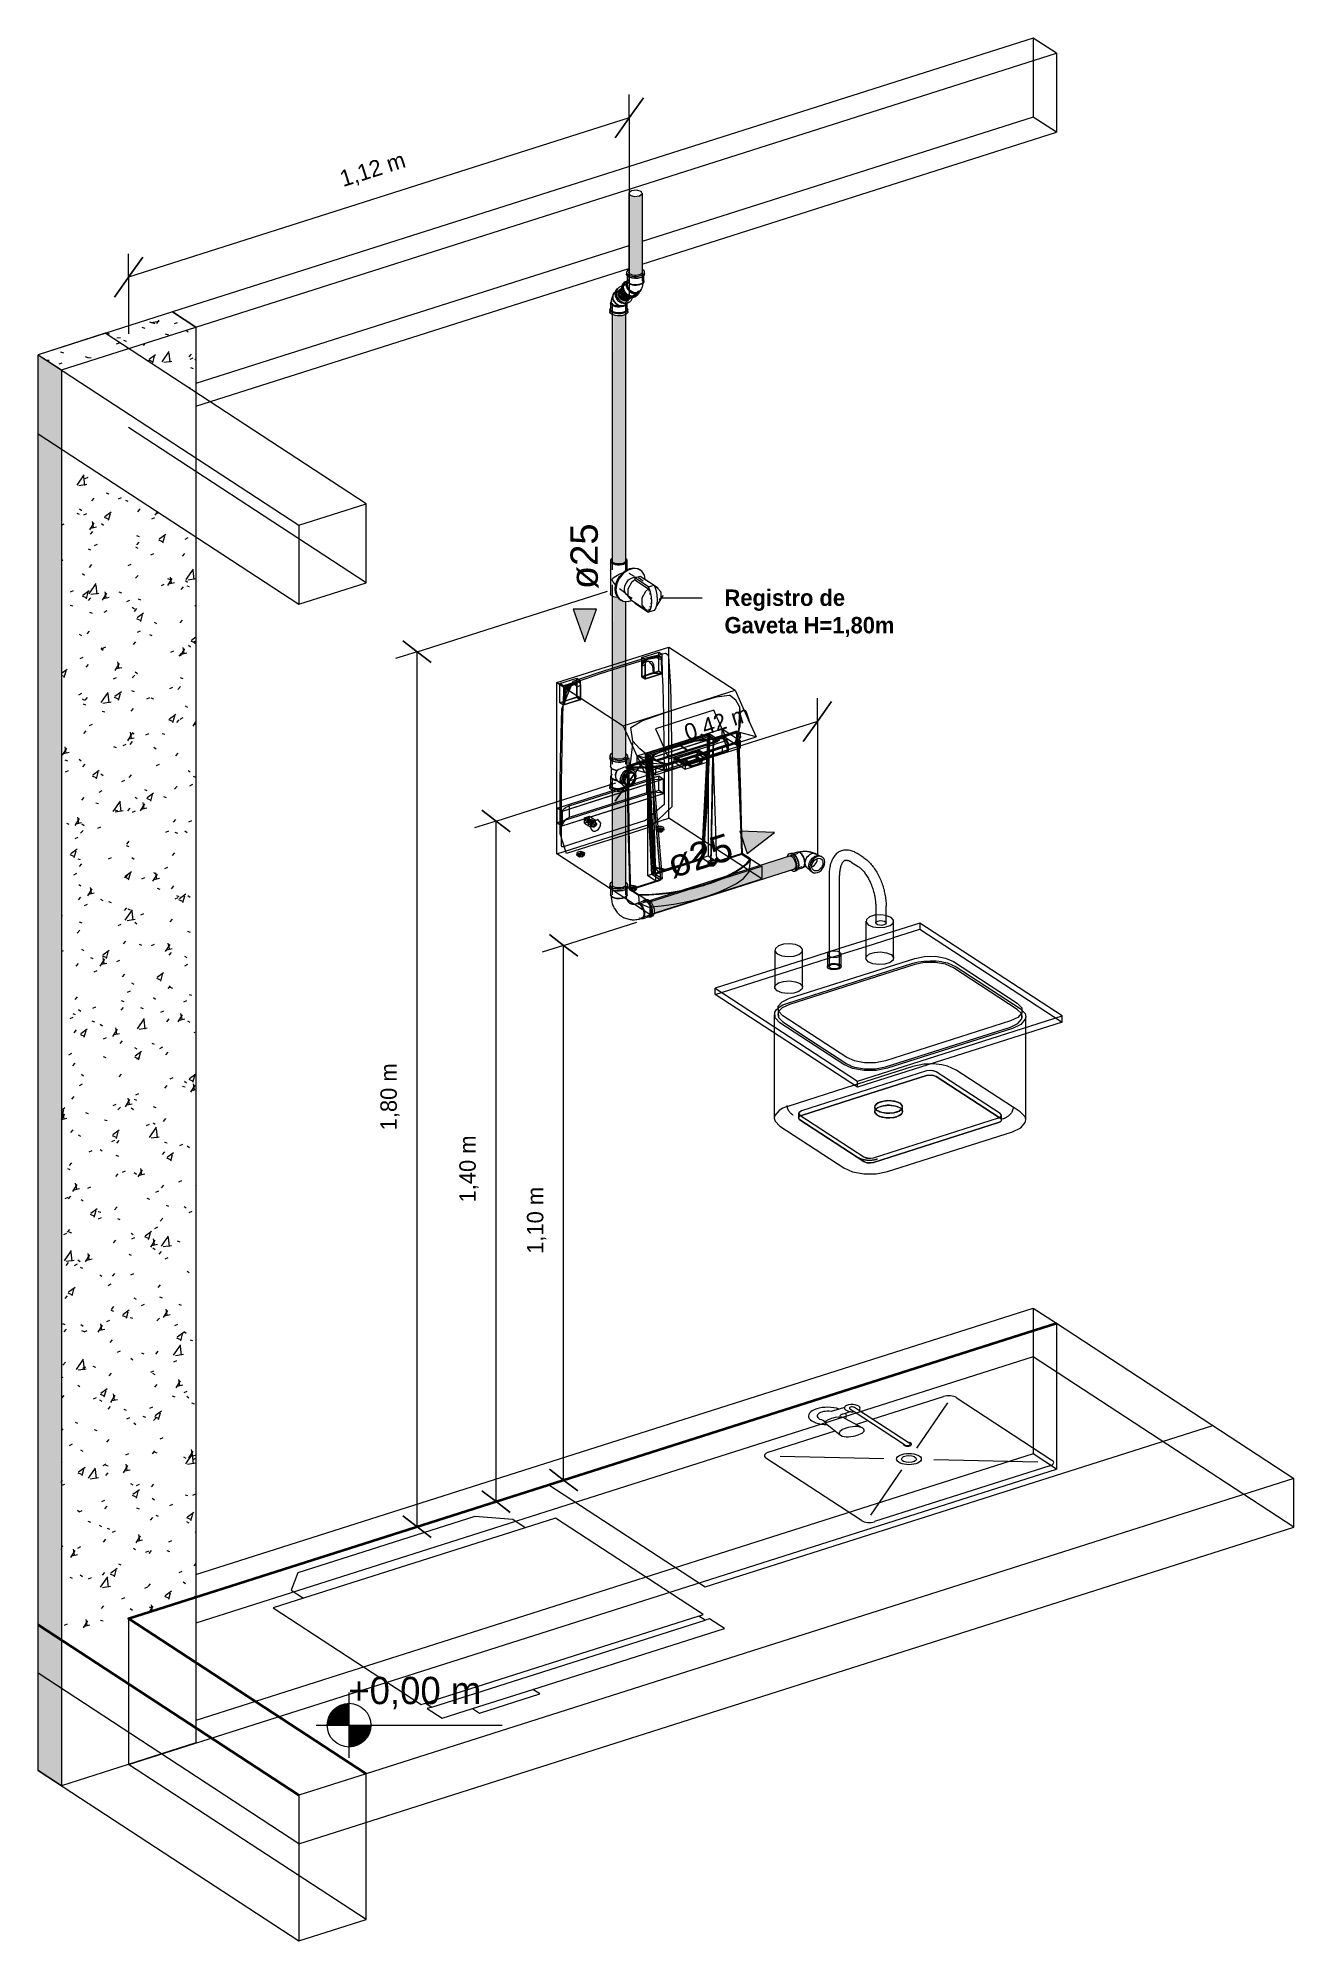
# Model space of a CAD drawing. Header units: metres. Extents: x 15 to 69.3, y -12.4 to 16.4.
# Drawn here: x 48.419 to 50.718, y -10.403 to -6.919 of the extents above; entities that cross this region are included whole.
import ezdxf

# ---------------------------------------------------------------- set-up
doc = ezdxf.new("R2010")
doc.units = ezdxf.units.M
doc.layers.add('1095_ARQ_BASE_dwg', color=7, linetype='Continuous', lineweight=5, true_color=0x767676)
doc.layers.add('A-FLOR', color=7, linetype='Continuous', lineweight=9, true_color=0x007f00)
for name, color, linetype, lineweight in [('A-ANNO-DIMS', 7, 'Continuous', 5), ('A-ANNO-DIMS-20', 7, 'Continuous', 5), ('A-WALL', 7, 'Continuous', 9), ('G-ANNO-DIMS', 7, 'Continuous', 5), ('G-ANNO-TEXT', 7, 'Continuous', 5), ('KIRYA - PAREDE', 7, 'Continuous', 40), ('LAYOUT-WC_COZINHA', 7, 'Continuous', 5), ('P-PIPE', 7, 'Continuous', 5), ('P-PIPE-IDEN', 7, 'Continuous', 5), ('P-SANR-FIXT', 7, 'Continuous', 5), ('S-COLS', 7, 'Continuous', 5)]:
    doc.layers.add(name, color=color, linetype=linetype, lineweight=lineweight)
doc.styles.add('Arial', font='arial.ttf', dxfattribs={"height": 0.05})
doc.styles.add('Century Gothic_1', font='GOTHIC.TTF', dxfattribs={"height": 0.03})
doc.styles.add('Century Gothic_2', font='GOTHIC.TTF', dxfattribs={"height": 0.05})
doc.styles.add('Century Gothic_B_1', font='GOTHICB.TTF', dxfattribs={"height": 0.03})
doc.dimstyles.new('Setores_1_5', dxfattribs={"dimscale": 0.3048, "dimtxt": 0.031325, "dimasz": 0.208333, "dimexe": 0.15748, "dimexo": 0.098425, "dimgap": 0.114829, "dimtad": 1, "dimrnd": 0.01, "dimzin": 0, "dimdsep": 46, "dimtxsty": 'Century Gothic_1', "dimblk1": 'OBLIQUE', "dimblk2": 'OBLIQUE', "dimsah": 1, "dimcen": 0.09, "dimazin": 0, "dimtfac": 1, "dimtdec": 4, "dimtix": 1, "dimtmove": 0, "dimatfit": 3, "dimfxl": 1, "dimtvp": 1, "dimtolj": 1, "dimtzin": 0, "dimarcsym": 2})

msp = doc.modelspace()

# ---------------------------------------------------------------- texts
at = {"layer": 'G-ANNO-DIMS', "insert": (48.9872, -9.9197), "char_height": 0.05, "width": 0.308219, "attachment_point": 1, "line_spacing_factor": 0.984502, "style": 'Century Gothic_2'}
msp.add_mtext('+0,00 m', dxfattribs=at)
at = {"layer": 'G-ANNO-TEXT', "color": 1, "true_color": 0xff0000, "insert": (49.6758, -7.929), "char_height": 0.03, "width": 0.27578, "attachment_point": 1, "style": 'Century Gothic_B_1', "bg_fill": 3, "box_fill_scale": 1.25, "bg_fill_color": 256, "bg_fill_true_color": 13158600, "bg_fill_transparency": 0}
msp.add_mtext('Registro de', dxfattribs=at)
at = {"layer": 'P-PIPE-IDEN', "char_height": 0.05, "width": 0.144304, "attachment_point": 1, "style": 'Arial'}
for insert, rotation in [((49.3939, -7.9284), 90), ((49.5656, -8.4104), 17.6539)]:
    msp.add_mtext('ø25', dxfattribs=dict(at, insert=insert, rotation=rotation))

# ---------------------------------------------------------------- blocks, each defined once
blk = doc.blocks.new('1095_ARQ_BASE_dwg_A$C245F1D6E-3610876-3D_DT_02')
at = {"layer": 'LAYOUT-WC_COZINHA', "color": 253, "true_color": 0xaaaaaa}
for p, q in [((-6.0099, -9.4478), (-5.8798, -9.4064)), ((-5.8721, -9.4182), (-5.9291, -9.5011)), ((-5.8561, -9.4084), (-5.681, -9.5228)), ((-6.2004, -9.5085), (-6.0781, -9.4696)), ((-6.1007, -9.4497), (-6.0958, -9.4529)), ((-6.0401, -9.4575), (-6.0181, -9.4505)), ((-6.0295, -9.6337), (-6.2046, -9.5193)), ((-6.1788, -9.5158), (-5.9886, -9.52)), ((-5.9565, -9.541), (-6.0134, -9.6239)), ((-5.6852, -9.5336), (-6.0058, -9.6356)), ((-5.897, -9.522), (-5.7067, -9.5263))]:
    blk.add_line(p, q, dxfattribs=at)
for points in [[(-5.6729, -9.2724, 0), (-6.6023, -9.5682, 0), (-6.3161, -9.7552, 0), (-5.3868, -9.4594, 0)], [(-6.061, -9.4263, 0), (-6.0707, -9.4294, 0), (-6.0852, -9.434, 0)], [(-6.065, -9.4387, 0), (-6.0589, -9.4368, 0), (-6.0505, -9.4341, 0)], [(-6.0509, -9.429, 0), (-6.0431, -9.4341, 0), (-5.9526, -9.4933, 0), (-5.9495, -9.4953, 0)], [(-5.9413, -9.4927, 0), (-5.9444, -9.4907, 0), (-6.0349, -9.4315, 0), (-6.0427, -9.4264, 0)], [(-6.0273, -9.4645, 0), (-6.0589, -9.4473, 0), (-6.063, -9.445, 0), (-6.0657, -9.4442, 0), (-6.0715, -9.4441, 0), (-6.0776, -9.445, 0), (-6.0847, -9.4468, 0), (-6.0909, -9.4492, 0), (-6.0947, -9.4515, 0), (-6.0966, -9.454, 0), (-6.0958, -9.4555, 0), (-6.0927, -9.458, 0), (-6.0681, -9.4775, 0)]]:
    blk.add_polyline3d(points, dxfattribs=at)
for centre, major_axis, start_param, end_param in [((-5.87, -9.4128), (0.017, 0), 0.609327, 2.180123), ((-6.0919, -9.4421), (0.0349, 0), 0.919004, 4.690422), ((-6.0919, -9.4421), (0.0189, 0), 1.207319, 4.226753), ((-6.0593, -9.4425), (0.01, 0), 2.180123, 3.52702), ((-6.0468, -9.4277), (0.0145, 0), 2.927135, 4.451832), ((-6.0468, -9.4277), (0.0145, 0), 5.673591, 9.210321), ((-6.0919, -9.4421), (0.0349, 0), 5.950056, 6.621334), ((-6.0468, -9.4277), (0.005, 0), 0.609392, 3.750854), ((-6.0468, -9.4277), (0.0145, 0), 4.451832, 4.96984), ((-6.0533, -9.4736), (0.0173, 0), 2.715335, 3.521837), ((-6.0377, -9.4774), (0.035, 0), 1.693593, 2.684824), ((-6.0601, -9.4628), (0.039, 0), 4.886802, 5.756629), ((-6.0405, -9.469), (0.0164, 0), 0.633392, 1.659004), ((-6.0396, -9.4685), (0.015, 0), 5.793004, 6.895256), ((-6.1907, -9.5148), (0.017, 0), 2.180123, 3.750919), ((-6.0558, -9.4734), (0.0153, 0), 3.776753, 4.876859), ((-5.9454, -9.494), (0.00738, 0), 2.924609, 7.718822), ((-5.9454, -9.494), (0.005, 0), 3.750806, 6.892625), ((-5.6949, -9.5272), (0.017, 0), 5.321715, 6.892512), ((-6.0155, -9.6293), (0.017, 0), 3.750919, 5.321716)]:
    blk.add_ellipse(centre, major_axis=major_axis, ratio=0.456007, start_param=start_param, end_param=end_param, dxfattribs=at)
for major_axis in [(0.0226, 0), (0.0138, 0)]:
    blk.add_ellipse((-5.9428, -9.521), major_axis=major_axis, ratio=0.456007, dxfattribs=at)
blk = doc.blocks.new('1095_ARQ_BASE_dwg_A$C7E1C57F4-3610878-3D_DT_02')
at = {"layer": 'LAYOUT-WC_COZINHA', "color": 253, "true_color": 0xaaaaaa}
for p, q in [((-6.3276, -9.8084), (-6.8278, -9.9676)), ((-6.8163, -9.9751), (-6.3161, -9.8159)), ((-6.742, -9.9778), (-6.6313, -9.9426))]:
    blk.add_line(p, q, dxfattribs=at)
blk.add_polyline3d([(-6.6451, -9.6467, 0), (-6.668, -9.6318, 0), (-6.7376, -9.6261, 0), (-7.0615, -9.7292, 0), (-7.0739, -9.761, 0), (-7.051, -9.7759, 0), (-7.1064, -9.7935, 0), (-6.836, -9.9702, 0), (-6.8278, -9.9676, 0), (-6.8163, -9.9751, 0), (-6.8245, -9.9777, 0), (-6.7973, -9.9955, 0), (-6.742, -9.9778, 0), (-6.7291, -9.9863, 0), (-6.6184, -9.951, 0), (-6.6313, -9.9426, 0), (-6.2807, -9.831, 0), (-6.3079, -9.8133, 0), (-6.3161, -9.8159, 0), (-6.3276, -9.8084, 0), (-6.3194, -9.8058, 0), (-6.5898, -9.6291, 0), (-6.6451, -9.6467, 0), (-7.051, -9.7759, 0)], dxfattribs=at)
blk = doc.blocks.new('1095_ARQ_BASE_dwg-3608001-3D_DT_02')
at = {"layer": 'KIRYA - PAREDE', "color": 253, "true_color": 0xaaaaaa}
blk.add_line((-7.537, -9.8242), (-7.0595, -10.1362), dxfattribs=at)
blk.add_polyline3d([(-6.9365, -10.0971, 0), (-7.3714, -9.813, 0), (-5.6729, -9.2724, 0)], dxfattribs=at)
for name in ['1095_ARQ_BASE_dwg_A$C245F1D6E-3610876-3D_DT_02', '1095_ARQ_BASE_dwg_A$C7E1C57F4-3610878-3D_DT_02']:
    blk.add_blockref(name, (0, 0))
blk = doc.blocks.new('Cuba para Pia de Cozinha - Standard-2652003-3D_DT_02')
at = {"layer": 'P-SANR-FIXT'}
for p, q in [((-6.0484, -8.4279), (-6.0357, -8.4362)), ((-6.0253, -8.4203), (-6.038, -8.4119)), ((-6.0891, -8.4527), (-6.0891, -8.6194)), ((-6.07, -8.6194), (-6.07, -8.4527)), ((-6.0036, -8.5085), (-6.0036, -8.5396)), ((-5.9846, -8.5396), (-5.9846, -8.5085)), ((-6.0218, -8.5363), (-6.0218, -8.6041)), ((-5.9229, -8.5397), (-5.9713, -8.5551)), ((-5.971, -8.6041), (-5.971, -8.5363)), ((-5.6625, -8.7098), (-5.9229, -8.5397)), ((-6.1884, -8.5893), (-6.1884, -8.6571)), ((-6.1612, -8.6772), (-5.9323, -8.6043)), ((-6.089, -8.5926), (-6.1379, -8.6081)), ((-6.1376, -8.6571), (-6.1376, -8.5893)), ((-6.0922, -8.5968), (-6.0922, -8.6194)), ((-6.0214, -8.571), (-6.07, -8.5865)), ((-6.0691, -8.5935), (-6.0699, -8.593)), ((-6.0668, -8.6194), (-6.0668, -8.5968)), ((-6.1881, -8.6241), (-6.2976, -8.659)), ((-5.9323, -8.6156), (-6.1612, -8.6885)), ((-5.9323, -8.6156), (-6.1612, -8.6885)), ((-5.8615, -8.6101), (-5.7445, -8.6865)), ((-5.7445, -8.6978), (-5.8615, -8.6214)), ((-5.7445, -8.6978), (-5.8615, -8.6214)), ((-6.2976, -8.659), (-6.0372, -8.8291)), ((-6.2976, -8.6703), (-6.2976, -8.659)), ((-6.0372, -8.8404), (-6.2976, -8.6703)), ((-6.1893, -8.7075), (-6.1893, -8.7136)), ((-6.0567, -8.7859), (-6.1738, -8.7094)), ((-5.7369, -8.7054), (-5.7445, -8.6978)), ((-5.7369, -8.7054), (-5.7445, -8.6978)), ((-6.1893, -8.7411), (-6.1893, -8.8966)), ((-6.0372, -8.8291), (-5.6625, -8.7098)), ((-5.6625, -8.7211), (-6.0372, -8.8404)), ((-5.757, -8.7188), (-5.986, -8.7917)), ((-5.729, -8.7172), (-5.729, -8.7111)), ((-5.729, -8.9002), (-5.729, -8.7423)), ((-5.6625, -8.7211), (-5.6625, -8.7098)), ((-6.0372, -8.8404), (-6.0372, -8.8291)), ((-6.179, -8.9115), (-6.0619, -8.988)), ((-5.9824, -8.9945), (-5.7534, -8.9216))]:
    blk.add_line(p, q, dxfattribs=at)
at = {"layer": 'P-SANR-FIXT', "color": 8, "true_color": 0x808080}
for p, q in [((-5.972, -8.5553), (-6.0214, -8.571)), ((-6.0036, -8.5393), (-6.0032, -8.5383)), ((-5.9716, -8.5552), (-5.9719, -8.5553)), ((-5.9713, -8.5551), (-5.9715, -8.5552)), ((-5.9713, -8.5664), (-5.923, -8.551)), ((-5.9229, -8.5397), (-5.9229, -8.551)), ((-5.9229, -8.551), (-5.6625, -8.7211)), ((-6.1379, -8.6194), (-6.0921, -8.6048)), ((-6.07, -8.5865), (-6.0889, -8.5925)), ((-6.0699, -8.593), (-6.0709, -8.5926)), ((-6.067, -8.5969), (-6.0214, -8.5824)), ((-6.2976, -8.6703), (-6.1881, -8.6354)), ((-6.1386, -8.6083), (-6.1881, -8.6241)), ((-6.1648, -8.6861), (-5.9359, -8.6132)), ((-6.1383, -8.6082), (-6.1385, -8.6083)), ((-6.1379, -8.6081), (-6.1382, -8.6082)), ((-6.07, -8.6194), (-6.07, -8.6197)), ((-6.0699, -8.6156), (-6.0693, -8.616)), ((-6.0691, -8.6161), (-6.0672, -8.6181)), ((-6.0671, -8.6181), (-6.067, -8.6185)), ((-5.9359, -8.6132), (-5.9261, -8.6107)), ((-5.8563, -8.6197), (-5.7393, -8.6962)), ((-6.1854, -8.698), (-6.1825, -8.6952)), ((-6.1824, -8.6951), (-6.1805, -8.6936)), ((-6.1814, -8.7019), (-6.1822, -8.7034)), ((-6.1803, -8.6934), (-6.1734, -8.6894)), ((-6.1734, -8.6894), (-6.1648, -8.6861)), ((-6.1893, -8.7136), (-6.1893, -8.7411)), ((-6.0619, -8.7989), (-6.179, -8.7224)), ((-6.1738, -8.7207), (-6.1231, -8.7539)), ((-6.1738, -8.7207), (-6.1231, -8.7539)), ((-5.986, -8.803), (-5.757, -8.7301)), ((-5.986, -8.803), (-5.757, -8.7301)), ((-5.7534, -8.7325), (-5.9824, -8.8053)), ((-5.729, -8.7423), (-5.729, -8.7172)), ((-6.123, -8.754), (-6.0567, -8.7972)), ((-6.123, -8.754), (-6.0567, -8.7972)), ((-5.9105, -8.8105), (-6.1394, -8.8834)), ((-5.9105, -8.8105), (-6.1394, -8.8834)), ((-6.0567, -8.7972), (-6.0501, -8.8007)), ((-6.0567, -8.7972), (-6.0501, -8.8007)), ((-5.901, -8.8096), (-5.9105, -8.8105)), ((-5.8928, -8.812), (-5.901, -8.8096)), ((-5.7757, -8.8885), (-5.8928, -8.812)), ((-5.7757, -8.8885), (-5.8928, -8.812)), ((-6.166, -8.8756), (-6.1735, -8.8787)), ((-6.0055, -8.8764), (-6.0055, -8.8848)), ((-6.0009, -8.883), (-5.9965, -8.8852)), ((-5.9676, -8.8663), (-5.9592, -8.8697)), ((-5.9547, -8.8848), (-5.9547, -8.8764)), ((-5.7526, -8.8807), (-5.7531, -8.8825)), ((-5.7522, -8.8789), (-5.7526, -8.8807)), ((-5.7393, -8.8853), (-5.7522, -8.8769)), ((-5.7519, -8.877), (-5.7522, -8.8789)), ((-6.1448, -8.8881), (-6.1448, -8.8951)), ((-6.1447, -8.8973), (-6.1445, -8.8979)), ((-6.1426, -8.8999), (-6.1447, -8.8974)), ((-6.1445, -8.8979), (-6.1426, -8.8999)), ((-6.1426, -8.8915), (-6.0255, -8.9679)), ((-6.1426, -8.8915), (-6.0255, -8.9679)), ((-6.1426, -8.8999), (-6.0255, -8.9764)), ((-6.0255, -8.9764), (-6.1426, -8.8999)), ((-6.0078, -8.9694), (-5.7789, -8.8965)), ((-6.0078, -8.9694), (-5.7789, -8.8965)), ((-6.0078, -8.9779), (-5.7789, -8.905)), ((-5.7789, -8.905), (-6.0078, -8.9779)), ((-5.7789, -8.905), (-5.7749, -8.903)), ((-5.7735, -8.8997), (-5.7735, -8.9006)), ((-5.7734, -8.8984), (-5.7734, -8.8918)), ((-5.7734, -8.9002), (-5.7734, -8.8992)), ((-5.7554, -8.8871), (-5.7563, -8.8884)), ((-5.729, -8.8997), (-5.7296, -8.8965)), ((-6.0255, -8.9764), (-6.021, -8.9782)), ((-6.0139, -8.9704), (-6.0078, -8.9694)), ((-6.0078, -8.9779), (-6.0139, -8.9789)), ((-6.0133, -8.9788), (-6.0078, -8.9779)), ((-6.0126, -8.9703), (-6.0078, -8.9694))]:
    blk.add_line(p, q, dxfattribs=at)
at = {"layer": 'P-SANR-FIXT', "color": 9, "true_color": 0xbfbfbf}
for p, q in [((-6.0214, -8.5824), (-5.972, -8.5666)), ((-6.0921, -8.6048), (-6.089, -8.6039)), ((-6.0699, -8.5978), (-6.0671, -8.5969)), ((-6.0216, -8.6031), (-6.0207, -8.6008)), ((-5.9755, -8.5975), (-5.9715, -8.6018)), ((-5.9714, -8.6018), (-5.9713, -8.6022)), ((-6.1881, -8.6354), (-6.1386, -8.6197)), ((-6.089, -8.6191), (-6.0886, -8.6181)), ((-6.0889, -8.6155), (-6.0885, -8.6153)), ((-6.0885, -8.618), (-6.0878, -8.6173)), ((-6.0884, -8.6153), (-6.0861, -8.6144)), ((-6.0878, -8.6173), (-6.0861, -8.6163)), ((-6.0859, -8.6162), (-6.085, -8.6158)), ((-6.085, -8.6158), (-6.0823, -8.6152)), ((-6.0821, -8.6152), (-6.081, -8.6151)), ((-6.081, -8.6151), (-6.078, -8.6151)), ((-6.0775, -8.6137), (-6.074, -8.6142)), ((-6.0739, -8.6159), (-6.0731, -8.6162)), ((-6.0731, -8.6162), (-6.0711, -8.6174)), ((-6.071, -8.6151), (-6.07, -8.6156)), ((-6.1883, -8.6561), (-6.1873, -8.6538)), ((-6.1873, -8.6538), (-6.1843, -8.6508)), ((-6.1422, -8.6505), (-6.1418, -8.6508)), ((-6.1417, -8.6508), (-6.1381, -8.6548)), ((-6.1381, -8.6549), (-6.1379, -8.6553)), ((-6.1822, -8.7034), (-6.1829, -8.7072)), ((-5.7534, -8.8761), (-5.8563, -8.8088)), ((-6.0432, -8.8365), (-6.1648, -8.8753)), ((-5.9105, -8.819), (-6.0277, -8.8563)), ((-6.0277, -8.8563), (-5.9105, -8.819)), ((-5.9105, -8.819), (-5.9049, -8.818)), ((-5.9032, -8.818), (-5.8988, -8.8183)), ((-5.8972, -8.8186), (-5.8928, -8.8204)), ((-5.7775, -8.8958), (-5.8928, -8.8204)), ((-5.8928, -8.8204), (-5.7775, -8.8958)), ((-6.1657, -8.8755), (-6.166, -8.8756)), ((-6.1648, -8.8753), (-6.1654, -8.8754)), ((-6.0278, -8.8563), (-6.1394, -8.8919)), ((-6.1394, -8.8919), (-6.0278, -8.8563)), ((-5.9991, -8.8772), (-5.9983, -8.8768)), ((-5.9903, -8.8742), (-5.9893, -8.874)), ((-5.9795, -8.8733), (-5.9776, -8.8733)), ((-5.9682, -8.8746), (-5.9667, -8.875)), ((-5.9564, -8.8807), (-5.9592, -8.8782)), ((-5.7522, -8.8768), (-5.7531, -8.8763)), ((-6.1448, -8.8951), (-6.1448, -8.8966)), ((-6.1448, -8.8964), (-6.1448, -8.8966)), ((-6.1448, -8.8971), (-6.1448, -8.8966)), ((-6.1447, -8.8974), (-6.1448, -8.8971)), ((-6.1411, -8.8925), (-6.1394, -8.8919)), ((-6.1394, -8.8919), (-6.141, -8.8925)), ((-6.0054, -8.8858), (-6.0054, -8.8844)), ((-6.0054, -8.8846), (-6.0054, -8.8853)), ((-6.0052, -8.8863), (-6.0054, -8.8858)), ((-6.0053, -8.8861), (-6.0051, -8.8867)), ((-6.0051, -8.8869), (-6.0049, -8.8872)), ((-5.9964, -8.8937), (-6.0009, -8.8915)), ((-5.9934, -8.8947), (-5.9925, -8.8949)), ((-5.9925, -8.8949), (-5.992, -8.8951)), ((-5.9618, -8.8929), (-5.9613, -8.8926)), ((-5.9547, -8.8856), (-5.9547, -8.8842)), ((-5.7749, -8.903), (-5.7745, -8.9025)), ((-5.7734, -8.8999), (-5.7736, -8.8994)), ((-5.7734, -8.8992), (-5.7734, -8.8985)), ((-6.021, -8.9782), (-6.0206, -8.9783)), ((-6.0205, -8.9783), (-6.0195, -8.9785)), ((-6.0151, -8.9789), (-6.014, -8.9789)), ((-6.0139, -8.9789), (-6.0133, -8.9788))]:
    blk.add_line(p, q, dxfattribs=at)
at = {"layer": 'P-SANR-FIXT', "color": 254, "true_color": 0xdfdfdf}
for p, q in [((-6.089, -8.6038), (-6.086, -8.6029)), ((-6.0858, -8.6028), (-6.0712, -8.5982)), ((-6.0711, -8.5981), (-6.07, -8.5978)), ((-5.9359, -8.8024), (-6.0372, -8.8346)), ((-5.9032, -8.7977), (-5.9068, -8.7978)), ((-6.0373, -8.8347), (-6.0432, -8.8365)), ((-5.9049, -8.818), (-5.9043, -8.818)), ((-5.9043, -8.818), (-5.9032, -8.818)), ((-6.0054, -8.8844), (-6.0052, -8.8832)), ((-6.0046, -8.8819), (-6.0041, -8.8812)), ((-6.0035, -8.8804), (-6.0043, -8.8814)), ((-6.0031, -8.8799), (-6.0028, -8.8797)), ((-6.0028, -8.8797), (-6.0018, -8.8789)), ((-5.9941, -8.8752), (-5.9903, -8.8742)), ((-5.9893, -8.874), (-5.9887, -8.8739)), ((-5.9887, -8.8739), (-5.984, -8.8734)), ((-5.9839, -8.8734), (-5.9824, -8.8733)), ((-5.9822, -8.8733), (-5.9795, -8.8733)), ((-5.9628, -8.8764), (-5.9592, -8.8782)), ((-5.9592, -8.8782), (-5.9569, -8.88)), ((-5.9568, -8.8802), (-5.9566, -8.8804)), ((-5.955, -8.8829), (-5.9562, -8.8809)), ((-5.9552, -8.8825), (-5.9549, -8.8832)), ((-5.9547, -8.8842), (-5.9549, -8.8832)), ((-5.9549, -8.8834), (-5.9548, -8.8838)), ((-6.1448, -8.8965), (-6.1444, -8.8951)), ((-6.1446, -8.8956), (-6.1448, -8.8964)), ((-6.1443, -8.895), (-6.1446, -8.8956)), ((-6.1428, -8.8935), (-6.1443, -8.895)), ((-6.1443, -8.895), (-6.1441, -8.8947)), ((-6.1433, -8.8939), (-6.1428, -8.8935)), ((-6.1428, -8.8935), (-6.1411, -8.8925)), ((-6.141, -8.8925), (-6.1426, -8.8933)), ((-6.0053, -8.8838), (-6.0054, -8.8846)), ((-6.0054, -8.8853), (-6.0053, -8.8861)), ((-6.0049, -8.8872), (-6.0009, -8.8915)), ((-6.0009, -8.8915), (-5.9967, -8.8936)), ((-5.9965, -8.8937), (-5.9934, -8.8947)), ((-5.992, -8.8951), (-5.991, -8.8953)), ((-5.9909, -8.8953), (-5.9846, -8.8962)), ((-5.9844, -8.8962), (-5.9825, -8.8964)), ((-5.9807, -8.8964), (-5.9778, -8.8964)), ((-5.9776, -8.8964), (-5.9713, -8.8957)), ((-5.9713, -8.8957), (-5.9708, -8.8956)), ((-5.9698, -8.8954), (-5.9652, -8.8942)), ((-5.965, -8.8941), (-5.9618, -8.8929)), ((-5.961, -8.8925), (-5.9604, -8.8922)), ((-5.9603, -8.8921), (-5.9566, -8.8893)), ((-5.9566, -8.8892), (-5.956, -8.8886)), ((-5.9554, -8.8876), (-5.9548, -8.8861)), ((-5.9548, -8.886), (-5.9547, -8.8856)), ((-5.7759, -8.8968), (-5.7774, -8.8958)), ((-5.7774, -8.8958), (-5.7759, -8.8968)), ((-5.7744, -8.898), (-5.7757, -8.8969)), ((-5.7757, -8.8969), (-5.7744, -8.898)), ((-5.7739, -8.8986), (-5.7742, -8.8983)), ((-5.7742, -8.8983), (-5.7737, -8.899))]:
    blk.add_line(p, q, dxfattribs=at)
at = {"layer": 'P-SANR-FIXT', "color": 7, "true_color": 0xefefef}
for p, q in [((-6.0052, -8.8832), (-6.0053, -8.8838)), ((-6.005, -8.8827), (-6.0051, -8.883)), ((-6.005, -8.8827), (-6.0049, -8.8824)), ((-6.0044, -8.8815), (-6.0049, -8.8825)), ((-6.0048, -8.8823), (-6.0046, -8.8819)), ((-6.0041, -8.8811), (-6.0034, -8.8803)), ((-6.1441, -8.8947), (-6.1438, -8.8944)), ((-6.1436, -8.8942), (-6.1433, -8.8939))]:
    blk.add_line(p, q, dxfattribs=at)
at = {"layer": 'P-SANR-FIXT'}
for points in [[(-6.0653, -8.4068, 0), (-6.0672, -8.4075, 0), (-6.0691, -8.4084, 0), (-6.0709, -8.4094, 0), (-6.0726, -8.4105, 0), (-6.0742, -8.4117, 0), (-6.0758, -8.4131, 0), (-6.0772, -8.4145, 0), (-6.0785, -8.416, 0), (-6.0798, -8.4177, 0), (-6.0809, -8.4194, 0), (-6.082, -8.4212, 0), (-6.083, -8.423, 0), (-6.0839, -8.4249, 0), (-6.0847, -8.4269, 0), (-6.0855, -8.4289, 0), (-6.0862, -8.431, 0), (-6.0868, -8.4332, 0), (-6.0873, -8.4353, 0), (-6.0877, -8.4376, 0), (-6.0881, -8.4399, 0), (-6.0884, -8.4422, 0), (-6.0887, -8.4446, 0), (-6.0889, -8.447, 0), (-6.089, -8.4494, 0), (-6.089, -8.4519, 0), (-6.0891, -8.4527, 0)], [(-6.0596, -8.425, 0), (-6.0601, -8.4252, 0), (-6.0606, -8.4254, 0), (-6.0611, -8.4257, 0), (-6.0616, -8.426, 0), (-6.0621, -8.4264, 0), (-6.0627, -8.4269, 0), (-6.0632, -8.4275, 0), (-6.0638, -8.4281, 0), (-6.0643, -8.4288, 0), (-6.0649, -8.4297, 0), (-6.0655, -8.4306, 0), (-6.066, -8.4316, 0), (-6.0665, -8.4327, 0), (-6.067, -8.4339, 0), (-6.0675, -8.4351, 0), (-6.0679, -8.4365, 0), (-6.0683, -8.4379, 0), (-6.0687, -8.4395, 0), (-6.069, -8.4411, 0), (-6.0693, -8.4427, 0), (-6.0695, -8.4445, 0), (-6.0697, -8.4463, 0), (-6.0699, -8.4482, 0), (-6.07, -8.4501, 0), (-6.07, -8.4521, 0), (-6.07, -8.4527, 0)], [(-6.0653, -8.4068, 0), (-6.0634, -8.4063, 0), (-6.0614, -8.4059, 0), (-6.0593, -8.4057, 0), (-6.0573, -8.4056, 0), (-6.0553, -8.4057, 0), (-6.0532, -8.4059, 0), (-6.0512, -8.4062, 0), (-6.0492, -8.4067, 0), (-6.0473, -8.4073, 0), (-6.0453, -8.4081, 0), (-6.0434, -8.4089, 0), (-6.0416, -8.4098, 0), (-6.0397, -8.4109, 0), (-6.038, -8.4119, 0)], [(-6.0596, -8.425, 0), (-6.059, -8.4249, 0), (-6.0585, -8.4247, 0), (-6.0579, -8.4247, 0), (-6.0573, -8.4247, 0), (-6.0566, -8.4247, 0), (-6.0559, -8.4248, 0), (-6.0551, -8.4249, 0), (-6.0543, -8.4251, 0), (-6.0534, -8.4254, 0), (-6.0525, -8.4257, 0), (-6.0515, -8.4261, 0), (-6.0505, -8.4266, 0), (-6.0494, -8.4272, 0), (-6.0484, -8.4279, 0)], [(-6.0253, -8.4203, 0), (-6.0235, -8.4215, 0), (-6.0217, -8.4228, 0), (-6.02, -8.4242, 0), (-6.0183, -8.4257, 0), (-6.0166, -8.4272, 0), (-6.015, -8.4289, 0), (-6.0134, -8.4306, 0), (-6.0118, -8.4324, 0), (-6.0103, -8.4342, 0), (-6.0087, -8.4362, 0), (-6.0073, -8.4382, 0), (-6.0058, -8.4402, 0), (-6.0044, -8.4423, 0), (-6.003, -8.4445, 0), (-6.0017, -8.4467, 0), (-6.0004, -8.449, 0), (-5.9992, -8.4513, 0), (-5.998, -8.4537, 0), (-5.9968, -8.4561, 0), (-5.9957, -8.4585, 0), (-5.9946, -8.461, 0), (-5.9936, -8.4635, 0), (-5.9926, -8.4661, 0), (-5.9917, -8.4687, 0), (-5.9908, -8.4712, 0), (-5.99, -8.4739, 0), (-5.9892, -8.4765, 0), (-5.9885, -8.4791, 0), (-5.9879, -8.4818, 0), (-5.9873, -8.4844, 0), (-5.9867, -8.487, 0), (-5.9863, -8.4897, 0), (-5.9858, -8.4923, 0), (-5.9855, -8.4949, 0), (-5.9852, -8.4976, 0), (-5.9849, -8.5002, 0), (-5.9848, -8.5027, 0), (-5.9846, -8.5053, 0), (-5.9846, -8.5078, 0), (-5.9846, -8.5085, 0)], [(-6.0357, -8.4362, 0), (-6.0346, -8.437, 0), (-6.0334, -8.4378, 0), (-6.0322, -8.4388, 0), (-6.0311, -8.4398, 0), (-6.0299, -8.4409, 0), (-6.0287, -8.4421, 0), (-6.0275, -8.4434, 0), (-6.0263, -8.4448, 0), (-6.0251, -8.4462, 0), (-6.0239, -8.4477, 0), (-6.0227, -8.4493, 0), (-6.0215, -8.451, 0), (-6.0204, -8.4527, 0), (-6.0193, -8.4545, 0), (-6.0182, -8.4563, 0), (-6.0171, -8.4582, 0), (-6.0161, -8.4601, 0), (-6.015, -8.4621, 0), (-6.0141, -8.4642, 0), (-6.0131, -8.4663, 0), (-6.0122, -8.4684, 0), (-6.0113, -8.4705, 0), (-6.0105, -8.4727, 0), (-6.0097, -8.4749, 0), (-6.0089, -8.4771, 0), (-6.0082, -8.4794, 0), (-6.0076, -8.4816, 0), (-6.007, -8.4839, 0), (-6.0064, -8.4861, 0), (-6.0059, -8.4884, 0), (-6.0054, -8.4907, 0), (-6.005, -8.4929, 0), (-6.0047, -8.4951, 0), (-6.0044, -8.4973, 0), (-6.0041, -8.4995, 0), (-6.0039, -8.5017, 0), (-6.0038, -8.5038, 0), (-6.0037, -8.5059, 0), (-6.0036, -8.5079, 0), (-6.0036, -8.5085, 0)], [(-6.0037, -8.5252, 0), (-6.0059, -8.5255, 0), (-6.0152, -8.5285, 0), (-6.0207, -8.533, 0), (-6.0214, -8.5381, 0), (-6.0172, -8.5429, 0)], [(-6.0172, -8.5429, 0), (-6.0088, -8.5464, 0), (-5.998, -8.5478, 0), (-5.9868, -8.547, 0), (-5.9775, -8.5441, 0), (-5.972, -8.5396, 0), (-5.9713, -8.5344, 0), (-5.9755, -8.5297, 0)], [(-5.9755, -8.5297, 0), (-5.9839, -8.5262, 0), (-5.9845, -8.526, 0)], [(-5.9887, -8.5431, 0), (-5.9926, -8.5439, 0), (-5.9968, -8.5437, 0), (-6.0005, -8.5428, 0), (-6.003, -8.5412, 0), (-6.0036, -8.5393, 0)], [(-5.9846, -8.5396, 0), (-5.9846, -8.5398, 0), (-5.9858, -8.5417, 0), (-5.9887, -8.5431, 0)], [(-6.1422, -8.5827, 0), (-6.1505, -8.5792, 0), (-6.1614, -8.5778, 0), (-6.1725, -8.5786, 0), (-6.1818, -8.5815, 0), (-6.1873, -8.586, 0), (-6.1881, -8.5912, 0), (-6.1838, -8.5959, 0)], [(-6.1838, -8.5959, 0), (-6.1754, -8.5994, 0), (-6.1646, -8.6009, 0), (-6.1534, -8.6, 0), (-6.1442, -8.5971, 0), (-6.1386, -8.5926, 0), (-6.1379, -8.5875, 0), (-6.1422, -8.5827, 0)], [(-6.0891, -8.593, 0), (-6.0917, -8.5952, 0), (-6.0921, -8.5977, 0), (-6.0899, -8.6001, 0)], [(-6.0899, -8.6001, 0), (-6.0858, -8.6018, 0), (-6.0803, -8.6026, 0), (-6.0748, -8.6022, 0), (-6.0701, -8.6007, 0), (-6.0674, -8.5984, 0), (-6.067, -8.5959, 0), (-6.0691, -8.5935, 0)], [(-5.9323, -8.6043, 0), (-5.9141, -8.6007, 0), (-5.8943, -8.6005, 0), (-5.8758, -8.6038, 0), (-5.8615, -8.6101, 0)], [(-6.0899, -8.6227, 0), (-6.0921, -8.6203, 0), (-6.0922, -8.6189, 0)], [(-6.067, -8.6185, 0), (-6.0674, -8.621, 0), (-6.0701, -8.6233, 0), (-6.0748, -8.6248, 0), (-6.0803, -8.6252, 0), (-6.0858, -8.6244, 0), (-6.0899, -8.6227, 0)], [(-5.8615, -8.6214, 0), (-5.8758, -8.6151, 0), (-5.8943, -8.6118, 0), (-5.9141, -8.612, 0), (-5.9323, -8.6156, 0)], [(-5.8615, -8.6214, 0), (-5.8758, -8.6151, 0), (-5.8943, -8.6118, 0), (-5.9141, -8.612, 0), (-5.9323, -8.6156, 0)], [(-6.1738, -8.7094, 0), (-6.1818, -8.7012, 0), (-6.1822, -8.6921, 0), (-6.1749, -8.6837, 0), (-6.1612, -8.6772, 0)], [(-6.1612, -8.6885, 0), (-6.1749, -8.695, 0), (-6.1814, -8.7019, 0)], [(-6.1612, -8.6885, 0), (-6.1749, -8.695, 0), (-6.1814, -8.7019, 0)], [(-5.7445, -8.6865, 0), (-5.7365, -8.6948, 0), (-5.7361, -8.7039, 0), (-5.7433, -8.7123, 0), (-5.757, -8.7188, 0)], [(-5.986, -8.7917, 0), (-6.0042, -8.7953, 0), (-6.024, -8.7955, 0), (-6.0424, -8.7922, 0), (-6.0567, -8.7859, 0)], [(-6.1893, -8.8966, 0), (-6.188, -8.9022, 0), (-6.179, -8.9115, 0)], [(-5.7534, -8.9216, 0), (-5.738, -8.9143, 0), (-5.7299, -8.9048, 0), (-5.729, -8.8997, 0)], [(-6.0619, -8.988, 0), (-6.0459, -8.9951, 0), (-6.0251, -8.9988, 0), (-6.0028, -8.9986, 0), (-5.9824, -8.9945, 0)]]:
    blk.add_polyline3d(points, dxfattribs=at)
at = {"layer": 'P-SANR-FIXT', "color": 8, "true_color": 0x808080}
for points in [[(-5.9845, -8.526, 0), (-5.9947, -8.5247, 0), (-6.0037, -8.5252, 0)], [(-5.9996, -8.536, 0), (-5.9956, -8.5353, 0), (-5.9914, -8.5354, 0), (-5.9877, -8.5364, 0), (-5.9853, -8.5379, 0), (-5.9846, -8.5395, 0)], [(-6.0032, -8.5382, 0), (-6.0024, -8.5374, 0), (-5.9996, -8.536, 0)], [(-6.0711, -8.5925, 0), (-6.0733, -8.5918, 0), (-6.0787, -8.591, 0), (-6.0843, -8.5914, 0), (-6.0889, -8.5929, 0)], [(-6.0172, -8.6107, 0), (-6.0214, -8.6059, 0), (-6.0216, -8.6031, 0)], [(-5.9713, -8.6022, 0), (-5.972, -8.6074, 0), (-5.9775, -8.6119, 0), (-5.9868, -8.6148, 0), (-5.998, -8.6157, 0), (-6.0088, -8.6142, 0), (-6.0172, -8.6107, 0)], [(-6.0922, -8.6189, 0), (-6.0917, -8.6178, 0), (-6.089, -8.6156, 0)], [(-6.0859, -8.6226, 0), (-6.0884, -8.621, 0), (-6.089, -8.6191, 0)], [(-6.0741, -8.623, 0), (-6.078, -8.6237, 0), (-6.0822, -8.6236, 0), (-6.0858, -8.6227, 0)], [(-6.0701, -8.6198, 0), (-6.0712, -8.6215, 0), (-6.0741, -8.623, 0)], [(-5.9261, -8.6107, 0), (-5.9155, -8.6092, 0), (-5.9043, -8.6086, 0)], [(-5.9042, -8.6086, 0), (-5.8932, -8.609, 0), (-5.8824, -8.6103, 0)], [(-5.8822, -8.6104, 0), (-5.8724, -8.6127, 0), (-5.8563, -8.6197, 0)], [(-6.1838, -8.6638, 0), (-6.1881, -8.659, 0), (-6.1883, -8.6561, 0)], [(-6.1379, -8.6553, 0), (-6.1386, -8.6604, 0), (-6.1442, -8.6649, 0), (-6.1534, -8.6679, 0), (-6.1646, -8.6687, 0), (-6.1754, -8.6672, 0), (-6.1838, -8.6638, 0)], [(-6.179, -8.7224, 0), (-6.188, -8.7131, 0), (-6.1884, -8.7029, 0), (-6.1854, -8.698, 0)], [(-6.1829, -8.7075, 0), (-6.1818, -8.7125, 0), (-6.1738, -8.7207, 0)], [(-6.1814, -8.7019, 0), (-6.1822, -8.7034, 0), (-6.1818, -8.7125, 0), (-6.1738, -8.7207, 0)], [(-5.757, -8.7301, 0), (-5.7433, -8.7236, 0), (-5.7361, -8.7152, 0), (-5.7365, -8.7061, 0), (-5.7369, -8.7054, 0)], [(-5.7393, -8.6962, 0), (-5.7303, -8.7055, 0), (-5.729, -8.7111, 0)], [(-5.7354, -8.7121, 0), (-5.7365, -8.7061, 0), (-5.7369, -8.7054, 0)], [(-5.757, -8.7301, 0), (-5.7433, -8.7236, 0), (-5.7361, -8.7152, 0), (-5.7354, -8.7122, 0)], [(-5.729, -8.7111, 0), (-5.7299, -8.7157, 0), (-5.738, -8.7251, 0), (-5.7534, -8.7325, 0)], [(-5.9824, -8.8053, 0), (-6.0028, -8.8094, 0), (-6.0251, -8.8096, 0), (-6.0459, -8.8059, 0), (-6.0619, -8.7989, 0)], [(-6.0499, -8.8008, 0), (-6.0424, -8.8035, 0), (-6.024, -8.8068, 0), (-6.0042, -8.8066, 0), (-5.986, -8.803, 0)], [(-6.0499, -8.8008, 0), (-6.0424, -8.8035, 0), (-6.024, -8.8068, 0), (-6.0042, -8.8066, 0), (-5.986, -8.803, 0)], [(-5.8928, -8.812, 0), (-5.8978, -8.81, 0), (-5.9043, -8.8095, 0), (-5.9105, -8.8105, 0)], [(-6.1735, -8.8787, 0), (-6.1803, -8.8826, 0), (-6.1884, -8.8921, 0), (-6.1893, -8.8965, 0)], [(-6.1664, -8.8734, 0), (-6.1661, -8.8753, 0), (-6.1657, -8.8771, 0)], [(-6.1657, -8.8771, 0), (-6.1651, -8.8789, 0), (-6.1644, -8.8805, 0), (-6.1637, -8.882, 0), (-6.1628, -8.8834, 0), (-6.162, -8.8847, 0), (-6.161, -8.8859, 0), (-6.1601, -8.887, 0), (-6.1591, -8.888, 0), (-6.1581, -8.8888, 0), (-6.1572, -8.8896, 0)], [(-6.1394, -8.8834, 0), (-6.1436, -8.8857, 0), (-6.1448, -8.8886, 0), (-6.1426, -8.8915, 0)], [(-6.1394, -8.8834, 0), (-6.1446, -8.8871, 0), (-6.1426, -8.8915, 0)], [(-5.9824, -8.8648, 0), (-5.9887, -8.8655, 0), (-5.9946, -8.8669, 0), (-5.9995, -8.8689, 0), (-6.0031, -8.8714, 0), (-6.0051, -8.8743, 0), (-6.0054, -8.8774, 0), (-6.0039, -8.8803, 0), (-6.0009, -8.883, 0)], [(-6.0009, -8.883, 0), (-6.0051, -8.8782, 0), (-6.0044, -8.8731, 0), (-5.9989, -8.8686, 0), (-5.9896, -8.8656, 0), (-5.9784, -8.8648, 0), (-5.9676, -8.8663, 0)], [(-5.9825, -8.8879, 0), (-5.9925, -8.8865, 0), (-6.0009, -8.883, 0)], [(-5.9964, -8.8852, 0), (-5.9908, -8.8868, 0), (-5.9845, -8.8878, 0), (-5.9779, -8.8879, 0), (-5.9714, -8.8873, 0), (-5.9655, -8.8859, 0), (-5.9606, -8.8838, 0), (-5.9571, -8.8813, 0), (-5.9551, -8.8784, 0), (-5.9548, -8.8754, 0), (-5.9562, -8.8724, 0), (-5.9592, -8.8697, 0)], [(-5.9592, -8.8697, 0), (-5.9637, -8.8675, 0), (-5.9693, -8.8659, 0), (-5.9756, -8.865, 0), (-5.9822, -8.8648, 0)], [(-5.9592, -8.8697, 0), (-5.955, -8.8745, 0), (-5.9557, -8.8797, 0), (-5.961, -8.884, 0)], [(-5.7531, -8.8825, 0), (-5.7538, -8.8841, 0), (-5.7546, -8.8857, 0), (-5.7554, -8.8871, 0)], [(-6.1572, -8.8896, 0), (-6.1562, -8.8904, 0), (-6.1552, -8.8911, 0), (-6.1551, -8.8911, 0)], [(-5.9613, -8.8841, 0), (-5.9705, -8.8871, 0), (-5.9817, -8.8879, 0), (-5.9824, -8.8879, 0)], [(-5.7789, -8.8965, 0), (-5.7736, -8.8928, 0), (-5.7757, -8.8885, 0)], [(-5.7789, -8.8965, 0), (-5.7746, -8.8942, 0), (-5.7735, -8.8913, 0), (-5.7757, -8.8885, 0)], [(-5.7735, -8.9007, 0), (-5.7746, -8.9027, 0), (-5.7789, -8.905, 0)], [(-5.7744, -8.9025, 0), (-5.7736, -8.9013, 0), (-5.7734, -8.8999, 0)], [(-5.7582, -8.8906, 0), (-5.7592, -8.8916, 0), (-5.7601, -8.8925, 0), (-5.7611, -8.8933, 0), (-5.7621, -8.894, 0), (-5.7631, -8.8947, 0), (-5.764, -8.8953, 0), (-5.765, -8.8959, 0), (-5.766, -8.8964, 0), (-5.7669, -8.8968, 0), (-5.7679, -8.8973, 0), (-5.7688, -8.8977, 0), (-5.7698, -8.8981, 0), (-5.7707, -8.8984, 0), (-5.7716, -8.8987, 0)], [(-5.7563, -8.8884, 0), (-5.7572, -8.8895, 0), (-5.7582, -8.8906, 0)], [(-5.7296, -8.8963, 0), (-5.7303, -8.8946, 0), (-5.7393, -8.8853, 0)], [(-6.038, -8.9676, 0), (-6.0371, -8.9682, 0), (-6.0361, -8.9688, 0)], [(-6.0359, -8.9689, 0), (-6.0351, -8.9693, 0), (-6.0343, -8.9697, 0)], [(-6.0342, -8.9698, 0), (-6.0332, -8.9702, 0), (-6.0323, -8.9706, 0), (-6.0313, -8.971, 0), (-6.0304, -8.9713, 0), (-6.0294, -8.9716, 0), (-6.0285, -8.9719, 0), (-6.0275, -8.9722, 0), (-6.0266, -8.9724, 0), (-6.0256, -8.9726, 0), (-6.0247, -8.9728, 0), (-6.0237, -8.973, 0)], [(-6.0255, -8.9679, 0), (-6.0173, -8.9703, 0), (-6.0127, -8.9703, 0)], [(-6.0255, -8.9679, 0), (-6.0205, -8.9699, 0), (-6.014, -8.9704, 0)], [(-6.014, -8.9789, 0), (-6.0205, -8.9784, 0), (-6.0255, -8.9764, 0)], [(-6.0236, -8.973, 0), (-6.0228, -8.9731, 0), (-6.0218, -8.9733, 0), (-6.0209, -8.9734, 0), (-6.0199, -8.9735, 0), (-6.0189, -8.9736, 0), (-6.018, -8.9736, 0), (-6.017, -8.9737, 0), (-6.0161, -8.9737, 0), (-6.0151, -8.9737, 0), (-6.0142, -8.9737, 0), (-6.0132, -8.9737, 0), (-6.0124, -8.9736, 0)], [(-6.0195, -8.9785, 0), (-6.0173, -8.9788, 0), (-6.0151, -8.9789, 0)], [(-6.0122, -8.9736, 0), (-6.0113, -8.9736, 0), (-6.0103, -8.9735, 0), (-6.0094, -8.9734, 0), (-6.0084, -8.9733, 0), (-6.0075, -8.9731, 0), (-6.0065, -8.973, 0), (-6.0055, -8.9728, 0), (-6.0046, -8.9726, 0)], [(-6.0046, -8.9726, 0), (-6.0036, -8.9724, 0), (-6.0028, -8.9722, 0)], [(-6.0027, -8.9722, 0), (-6.0018, -8.9719, 0), (-6.0008, -8.9716, 0), (-6.0005, -8.9715, 0)]]:
    blk.add_polyline3d(points, dxfattribs=at)
at = {"layer": 'P-SANR-FIXT', "color": 9, "true_color": 0xbfbfbf}
for points in [[(-6.0207, -8.6008, 0), (-6.0152, -8.5963, 0), (-6.0059, -8.5934, 0)], [(-6.0059, -8.5934, 0), (-5.9947, -8.5925, 0), (-5.9839, -8.594, 0), (-5.9755, -8.5975, 0)], [(-6.0859, -8.6144, 0), (-6.0843, -8.614, 0), (-6.0787, -8.6136, 0), (-6.0777, -8.6137, 0)], [(-6.0778, -8.6151, 0), (-6.0768, -8.6152, 0), (-6.074, -8.6159, 0)], [(-6.0739, -8.6142, 0), (-6.0733, -8.6144, 0), (-6.0711, -8.6151, 0)], [(-6.0711, -8.6174, 0), (-6.0707, -8.6178, 0), (-6.07, -8.6194, 0)], [(-6.1841, -8.6507, 0), (-6.1818, -8.6493, 0), (-6.1725, -8.6464, 0), (-6.1614, -8.6456, 0), (-6.1505, -8.647, 0), (-6.1422, -8.6505, 0)], [(-5.8824, -8.7995, 0), (-5.8932, -8.7981, 0), (-5.9032, -8.7977, 0)], [(-5.8563, -8.8088, 0), (-5.8724, -8.8018, 0), (-5.8824, -8.7995, 0)], [(-5.8928, -8.8204, 0), (-5.901, -8.8181, 0), (-5.9105, -8.819, 0)], [(-5.9826, -8.8733, 0), (-5.9896, -8.8741, 0), (-5.9989, -8.8771, 0), (-6.0033, -8.8801, 0)], [(-5.9592, -8.8782, 0), (-5.9676, -8.8747, 0), (-5.9784, -8.8733, 0), (-5.9824, -8.8733, 0)], [(-6.0009, -8.8915, 0), (-6.0039, -8.8888, 0), (-6.0052, -8.8864, 0)], [(-5.9845, -8.8962, 0), (-5.9908, -8.8953, 0), (-5.9964, -8.8937, 0)], [(-5.9655, -8.8943, 0), (-5.9714, -8.8957, 0), (-5.9779, -8.8964, 0), (-5.9844, -8.8963, 0)], [(-5.9824, -8.8964, 0), (-5.9817, -8.8964, 0), (-5.9807, -8.8964, 0)], [(-5.9708, -8.8956, 0), (-5.9705, -8.8956, 0), (-5.9698, -8.8954, 0)], [(-5.9548, -8.8838, 0), (-5.9551, -8.8869, 0), (-5.9571, -8.8897, 0), (-5.9606, -8.8923, 0), (-5.9655, -8.8943, 0)], [(-5.956, -8.8886, 0), (-5.9557, -8.8881, 0), (-5.9554, -8.8876, 0)]]:
    blk.add_polyline3d(points, dxfattribs=at)
at = {"layer": 'P-SANR-FIXT', "color": 254, "true_color": 0xdfdfdf}
for points in [[(-5.907, -8.7978, 0), (-5.9155, -8.7983, 0), (-5.9359, -8.8024, 0)], [(-5.8988, -8.8183, 0), (-5.8978, -8.8185, 0), (-5.8972, -8.8186, 0)], [(-6.0017, -8.8788, 0), (-5.9995, -8.8774, 0), (-5.9991, -8.8772, 0)], [(-5.9983, -8.8768, 0), (-5.9946, -8.8753, 0), (-5.9943, -8.8752, 0)], [(-5.9776, -8.8733, 0), (-5.9756, -8.8734, 0), (-5.973, -8.8737, 0)], [(-5.9728, -8.8737, 0), (-5.9693, -8.8743, 0), (-5.9682, -8.8746, 0)], [(-5.9667, -8.875, 0), (-5.9637, -8.876, 0), (-5.9629, -8.8763, 0)]]:
    blk.add_polyline3d(points, dxfattribs=at)
at = {"layer": 'P-SANR-FIXT', "color": 7, "true_color": 0xefefef}
blk.add_polyline3d([(-5.9565, -8.8805, 0), (-5.9562, -8.8809, 0), (-5.9552, -8.8825, 0)], dxfattribs=at)
blk = doc.blocks.new('UT_Purificador de água para cozinha - UT_Purificador de água para cozinha-3520486-3D_DT_02')
at = {"layer": 'P-SANR-FIXT'}
for p, q in [((-6.5872, -8.0995), (-6.3826, -8.0343)), ((-6.4319, -8.0535), (-6.4006, -8.0435)), ((-6.4006, -8.0787), (-6.4006, -8.0435)), ((-6.4006, -8.0435), (-6.3943, -8.0476)), ((-6.3826, -8.3476), (-6.3826, -8.0343)), ((-6.3826, -8.0343), (-6.2612, -8.1136)), ((-6.4319, -8.0886), (-6.4319, -8.0535)), ((-6.4256, -8.0576), (-6.4319, -8.0535)), ((-6.4319, -8.0635), (-6.4256, -8.0576)), ((-6.4319, -8.0886), (-6.4319, -8.0635)), ((-6.4006, -8.0787), (-6.4319, -8.0886)), ((-6.4319, -8.0886), (-6.4107, -8.0819)), ((-6.4096, -8.0812), (-6.4314, -8.0882)), ((-6.3943, -8.0476), (-6.4256, -8.0576)), ((-6.4256, -8.0576), (-6.4256, -8.0927)), ((-6.4256, -8.0576), (-6.4256, -8.0927)), ((-6.3943, -8.0831), (-6.4096, -8.0812)), ((-6.3943, -8.0828), (-6.4006, -8.0787)), ((-6.3943, -8.0828), (-6.3943, -8.0476)), ((-6.5872, -8.4127), (-6.5872, -8.0995)), ((-6.5872, -8.0995), (-6.4659, -8.1788)), ((-6.5818, -8.1012), (-6.5506, -8.0913)), ((-6.5818, -8.1363), (-6.5818, -8.1012)), ((-6.5755, -8.1053), (-6.5818, -8.1012)), ((-6.5443, -8.0954), (-6.5755, -8.1053)), ((-6.5755, -8.1053), (-6.5755, -8.1404)), ((-6.5506, -8.1264), (-6.5506, -8.0913)), ((-6.5506, -8.0913), (-6.5443, -8.0954)), ((-6.5443, -8.0954), (-6.5506, -8.1013)), ((-6.5506, -8.1013), (-6.5506, -8.1264)), ((-6.5443, -8.1305), (-6.5443, -8.0954)), ((-6.5443, -8.1305), (-6.5443, -8.0954)), ((-6.4659, -8.1788), (-6.2612, -8.1136)), ((-6.4256, -8.0927), (-6.4319, -8.0886)), ((-6.4319, -8.0886), (-6.4256, -8.0927)), ((-6.4256, -8.0931), (-6.4314, -8.0882)), ((-6.3943, -8.0828), (-6.4256, -8.0927)), ((-6.4256, -8.0927), (-6.3943, -8.0828)), ((-6.5506, -8.1264), (-6.5818, -8.1363)), ((-6.5818, -8.1363), (-6.5755, -8.1404)), ((-6.5729, -8.1332), (-6.5756, -8.1408)), ((-6.5443, -8.1305), (-6.5755, -8.1404)), ((-6.5755, -8.1404), (-6.5443, -8.1305)), ((-6.5511, -8.1263), (-6.5729, -8.1332)), ((-6.5717, -8.1331), (-6.5506, -8.1264)), ((-6.5511, -8.1263), (-6.5443, -8.1309)), ((-6.5506, -8.1264), (-6.5443, -8.1305)), ((-6.5443, -8.1305), (-6.5506, -8.1264)), ((-6.4404, -8.2335), (-6.285, -8.184)), ((-6.285, -8.1966), (-6.285, -8.184)), ((-6.285, -8.184), (-6.2513, -8.2061)), ((-6.285, -8.1966), (-6.285, -8.184)), ((-6.285, -8.184), (-6.2733, -8.2121)), ((-6.285, -8.1966), (-6.4404, -8.246)), ((-6.427, -8.2641), (-6.2224, -8.1989)), ((-6.3104, -8.1956), (-6.4217, -8.2311)), ((-6.3086, -8.204), (-6.417, -8.2385)), ((-6.2513, -8.2061), (-6.4067, -8.2555)), ((-6.4067, -8.2681), (-6.2513, -8.2186)), ((-6.404, -8.2426), (-6.2926, -8.2072)), ((-6.3899, -8.25), (-6.2612, -8.2091)), ((-6.3672, -8.2109), (-6.3488, -8.223)), ((-6.3485, -8.2231), (-6.3669, -8.2111)), ((-6.3647, -8.2144), (-6.3633, -8.2153)), ((-6.2733, -8.2121), (-6.329, -8.2308)), ((-6.322, -8.4206), (-6.3104, -8.1956)), ((-6.322, -8.4206), (-6.3104, -8.1956)), ((-6.3216, -8.4212), (-6.3098, -8.1925)), ((-6.3085, -8.1924), (-6.3205, -8.4211)), ((-6.3076, -8.1974), (-6.3192, -8.4224)), ((-6.3104, -8.1956), (-6.2926, -8.2072)), ((-6.3104, -8.1956), (-6.3076, -8.1974)), ((-6.2926, -8.2072), (-6.3104, -8.1956)), ((-6.3104, -8.1956), (-6.3104, -8.4169)), ((-6.291, -8.2048), (-6.3098, -8.1925)), ((-6.2835, -8.1999), (-6.3086, -8.204)), ((-6.2835, -8.2023), (-6.3086, -8.204)), ((-6.3085, -8.1924), (-6.2897, -8.2046)), ((-6.3017, -8.2048), (-6.3062, -8.4309)), ((-6.3011, -8.2021), (-6.3057, -8.4315)), ((-6.3046, -8.4314), (-6.2998, -8.2019)), ((-6.2575, -8.1907), (-6.3017, -8.2048)), ((-6.2926, -8.2072), (-6.3017, -8.2048)), ((-6.3015, -8.2047), (-6.2548, -8.1899)), ((-6.2926, -8.2072), (-6.3015, -8.2047)), ((-6.2586, -8.1886), (-6.3011, -8.2021)), ((-6.291, -8.2048), (-6.3011, -8.2021)), ((-6.2998, -8.2019), (-6.2584, -8.1888)), ((-6.2998, -8.2019), (-6.2897, -8.2046)), ((-6.2513, -8.2186), (-6.285, -8.1966)), ((-6.2733, -8.2246), (-6.285, -8.1966)), ((-6.2845, -8.2157), (-6.2845, -8.2282)), ((-6.2819, -8.2001), (-6.2835, -8.1999)), ((-6.2835, -8.2023), (-6.2835, -8.1999)), ((-6.2819, -8.203), (-6.2835, -8.2023)), ((-6.2747, -8.2105), (-6.2819, -8.2001)), ((-6.2819, -8.203), (-6.2819, -8.2001)), ((-6.2747, -8.2216), (-6.2819, -8.203)), ((-6.2747, -8.2216), (-6.2747, -8.2105)), ((-6.2733, -8.2246), (-6.2733, -8.2121)), ((-6.2627, -8.2118), (-6.263, -8.2099)), ((-6.2586, -8.1901), (-6.2587, -8.1886)), ((-6.2587, -8.1886), (-6.2575, -8.1907)), ((-6.2575, -8.1907), (-6.2586, -8.1886)), ((-6.2586, -8.1886), (-6.2577, -8.1888)), ((-6.2577, -8.1888), (-6.2575, -8.1907)), ((-6.2545, -8.1916), (-6.2548, -8.1896)), ((-6.2224, -8.1989), (-6.2548, -8.1899)), ((-6.2513, -8.2186), (-6.2513, -8.2061)), ((-6.4595, -8.255), (-6.4128, -8.2402)), ((-6.427, -8.2641), (-6.4595, -8.255)), ((-6.4571, -8.2523), (-6.4581, -8.252)), ((-6.4581, -8.252), (-6.4569, -8.2542)), ((-6.4156, -8.2385), (-6.458, -8.252)), ((-6.4569, -8.2542), (-6.458, -8.252)), ((-6.458, -8.252), (-6.458, -8.2535)), ((-6.4577, -8.2522), (-6.4163, -8.239)), ((-6.4127, -8.2401), (-6.4569, -8.2542)), ((-6.4541, -8.2531), (-6.4539, -8.255)), ((-6.4404, -8.246), (-6.4404, -8.2335)), ((-6.4067, -8.2555), (-6.4404, -8.2335)), ((-6.4404, -8.246), (-6.4404, -8.2335)), ((-6.3868, -8.2482), (-6.4404, -8.2335)), ((-6.4404, -8.246), (-6.4067, -8.2681)), ((-6.4404, -8.246), (-6.3868, -8.2607)), ((-6.417, -8.2385), (-6.4291, -8.2462)), ((-6.417, -8.2385), (-6.4291, -8.2487)), ((-6.4291, -8.2462), (-6.4283, -8.2466)), ((-6.4291, -8.2487), (-6.4291, -8.2462)), ((-6.4291, -8.2487), (-6.4283, -8.2496)), ((-6.4283, -8.2466), (-6.3924, -8.248)), ((-6.4283, -8.2496), (-6.4283, -8.2466)), ((-6.4283, -8.2496), (-6.3924, -8.2591)), ((-6.4134, -8.4507), (-6.4254, -8.2296)), ((-6.4254, -8.2296), (-6.4066, -8.2418)), ((-6.4058, -8.2413), (-6.4246, -8.2291)), ((-6.4246, -8.2291), (-6.4128, -8.4502)), ((-6.4101, -8.4487), (-6.4217, -8.2311)), ((-6.4217, -8.2311), (-6.404, -8.2426)), ((-6.4217, -8.2311), (-6.4189, -8.2329)), ((-6.4217, -8.2311), (-6.4101, -8.4487)), ((-6.4217, -8.2311), (-6.4217, -8.4524)), ((-6.4217, -8.2311), (-6.404, -8.2426)), ((-6.4073, -8.4505), (-6.4189, -8.2329)), ((-6.4163, -8.239), (-6.3976, -8.461)), ((-6.4066, -8.2418), (-6.4163, -8.239)), ((-6.4156, -8.2385), (-6.4058, -8.2413)), ((-6.397, -8.4605), (-6.4156, -8.2385)), ((-6.4128, -8.2402), (-6.404, -8.2426)), ((-6.404, -8.2426), (-6.4127, -8.2401)), ((-6.4127, -8.2401), (-6.3944, -8.459)), ((-6.4067, -8.2555), (-6.4067, -8.2681)), ((-6.4066, -8.2418), (-6.3485, -8.2231)), ((-6.3488, -8.223), (-6.4058, -8.2413)), ((-6.3924, -8.2591), (-6.3924, -8.248)), ((-6.3866, -8.2512), (-6.3869, -8.2493)), ((-6.329, -8.2308), (-6.3868, -8.2482)), ((-6.3868, -8.2607), (-6.329, -8.2433)), ((-6.3868, -8.2607), (-6.3868, -8.2482)), ((-6.3754, -8.2447), (-6.3754, -8.2571)), ((-6.3724, -8.2362), (-6.3288, -8.2223)), ((-6.3288, -8.2223), (-6.3724, -8.2362)), ((-6.3724, -8.2362), (-6.3288, -8.2223)), ((-6.3288, -8.2249), (-6.3724, -8.2388)), ((-6.3288, -8.2307), (-6.3724, -8.2446)), ((-6.3658, -8.2378), (-6.3724, -8.2362)), ((-6.3523, -8.2493), (-6.3724, -8.2362)), ((-6.3724, -8.2362), (-6.3523, -8.2493)), ((-6.3724, -8.2388), (-6.3724, -8.2362)), ((-6.3724, -8.2446), (-6.3724, -8.2362)), ((-6.3523, -8.2493), (-6.3724, -8.2362)), ((-6.3523, -8.2519), (-6.3724, -8.2388)), ((-6.3724, -8.2446), (-6.3523, -8.2577)), ((-6.3331, -8.2274), (-6.3658, -8.2378)), ((-6.3476, -8.2496), (-6.3658, -8.2378)), ((-6.3532, -8.2403), (-6.3323, -8.2336)), ((-6.3323, -8.2394), (-6.3532, -8.2461)), ((-6.3426, -8.2472), (-6.3532, -8.2403)), ((-6.3532, -8.2403), (-6.3532, -8.2461)), ((-6.3532, -8.2461), (-6.3426, -8.253)), ((-6.3086, -8.2354), (-6.3523, -8.2493)), ((-6.3086, -8.2354), (-6.3523, -8.2493)), ((-6.3086, -8.2354), (-6.3523, -8.2493)), ((-6.3523, -8.2519), (-6.3086, -8.238)), ((-6.3523, -8.2577), (-6.3086, -8.2439)), ((-6.3523, -8.2493), (-6.3476, -8.2496)), ((-6.3523, -8.2493), (-6.3523, -8.2519)), ((-6.3523, -8.2493), (-6.3523, -8.2577)), ((-6.3487, -8.2479), (-6.35, -8.2423)), ((-6.3457, -8.2452), (-6.35, -8.2423)), ((-6.3487, -8.2479), (-6.3448, -8.2505)), ((-6.3476, -8.2496), (-6.3149, -8.2392)), ((-6.3457, -8.2452), (-6.3448, -8.2505)), ((-6.3217, -8.2406), (-6.3426, -8.2472)), ((-6.3426, -8.253), (-6.3217, -8.2464)), ((-6.3426, -8.253), (-6.3426, -8.2472)), ((-6.3288, -8.2223), (-6.3331, -8.2274)), ((-6.3149, -8.2392), (-6.3331, -8.2274)), ((-6.3323, -8.2336), (-6.3323, -8.2394)), ((-6.3323, -8.2336), (-6.3217, -8.2406)), ((-6.3217, -8.2464), (-6.3323, -8.2394)), ((-6.3292, -8.2357), (-6.3301, -8.242)), ((-6.3262, -8.2445), (-6.3301, -8.242)), ((-6.3292, -8.2357), (-6.3249, -8.2385)), ((-6.329, -8.2433), (-6.2733, -8.2246)), ((-6.329, -8.2308), (-6.329, -8.2433)), ((-6.3288, -8.2223), (-6.3086, -8.2354)), ((-6.3086, -8.2354), (-6.3288, -8.2223)), ((-6.3288, -8.2223), (-6.3288, -8.2249)), ((-6.3288, -8.2307), (-6.3288, -8.2223)), ((-6.3288, -8.2223), (-6.3086, -8.2354)), ((-6.3288, -8.2249), (-6.3086, -8.238)), ((-6.3086, -8.2439), (-6.3288, -8.2307)), ((-6.3249, -8.2385), (-6.3262, -8.2445)), ((-6.3217, -8.2406), (-6.3217, -8.2464)), ((-6.3149, -8.2392), (-6.3086, -8.2354)), ((-6.3086, -8.238), (-6.3086, -8.2354)), ((-6.3086, -8.2439), (-6.3086, -8.2354)), ((-6.5865, -8.3294), (-6.4009, -8.2704)), ((-6.3921, -8.2761), (-6.5777, -8.3352)), ((-6.4937, -8.3023), (-6.4225, -8.2797)), ((-6.4937, -8.3023), (-6.4225, -8.2797)), ((-6.3921, -8.2761), (-6.4849, -8.3056)), ((-6.3921, -8.2761), (-6.4849, -8.3056)), ((-6.4616, -8.2857), (-6.4596, -8.2871)), ((-6.4459, -8.2661), (-6.4479, -8.2648)), ((-6.4225, -8.3011), (-6.4225, -8.2797)), ((-6.4225, -8.3011), (-6.4225, -8.2797)), ((-6.4009, -8.2968), (-6.4009, -8.2704)), ((-6.4009, -8.2704), (-6.3921, -8.2761)), ((-6.3921, -8.3026), (-6.3921, -8.2761)), ((-6.4009, -8.2968), (-6.5865, -8.3559)), ((-6.5777, -8.3616), (-6.3921, -8.3026)), ((-6.4849, -8.3056), (-6.5777, -8.3352)), ((-6.4849, -8.3056), (-6.5777, -8.3352)), ((-6.565, -8.325), (-6.4937, -8.3023)), ((-6.565, -8.325), (-6.4937, -8.3023)), ((-6.4937, -8.3238), (-6.565, -8.3464)), ((-6.4937, -8.3238), (-6.565, -8.3464)), ((-6.565, -8.325), (-6.565, -8.3464)), ((-6.565, -8.325), (-6.565, -8.3464)), ((-6.4225, -8.3011), (-6.4937, -8.3238)), ((-6.4225, -8.3011), (-6.4937, -8.3238)), ((-6.4849, -8.3321), (-6.3921, -8.3026)), ((-6.4849, -8.3321), (-6.3921, -8.3026)), ((-6.3921, -8.3026), (-6.4009, -8.2968)), ((-6.5872, -8.4127), (-6.3826, -8.3476)), ((-6.5865, -8.3559), (-6.5865, -8.3294)), ((-6.5777, -8.3352), (-6.5865, -8.3294)), ((-6.5865, -8.3559), (-6.5777, -8.3616)), ((-6.5777, -8.3616), (-6.4849, -8.3321)), ((-6.5777, -8.3616), (-6.4849, -8.3321)), ((-6.5777, -8.3352), (-6.5777, -8.3616)), ((-6.5368, -8.347), (-6.5278, -8.3441)), ((-6.5368, -8.3567), (-6.5368, -8.347)), ((-6.526, -8.354), (-6.5368, -8.347)), ((-6.5278, -8.3539), (-6.5368, -8.3567)), ((-6.5368, -8.3567), (-6.526, -8.3638)), ((-6.5278, -8.3539), (-6.5278, -8.3441)), ((-6.5278, -8.3441), (-6.5169, -8.3512)), ((-6.5169, -8.3609), (-6.5278, -8.3539)), ((-6.5169, -8.3512), (-6.526, -8.354)), ((-6.526, -8.354), (-6.526, -8.3638)), ((-6.526, -8.3638), (-6.5169, -8.3609)), ((-6.5169, -8.3609), (-6.5169, -8.3512)), ((-6.2123, -8.4589), (-6.3826, -8.3476)), ((-6.4169, -8.524), (-6.5872, -8.4127)), ((-6.4217, -8.4524), (-6.3104, -8.4169)), ((-6.4134, -8.4507), (-6.3205, -8.4211)), ((-6.3216, -8.4212), (-6.4128, -8.4502)), ((-6.4101, -8.4487), (-6.322, -8.4206)), ((-6.3062, -8.4309), (-6.322, -8.4206)), ((-6.322, -8.4206), (-6.3192, -8.4224)), ((-6.3057, -8.4315), (-6.3216, -8.4212)), ((-6.3205, -8.4211), (-6.3046, -8.4314)), ((-6.3104, -8.4169), (-6.2946, -8.4272)), ((-6.3062, -8.4309), (-6.2481, -8.4124)), ((-6.2491, -8.4135), (-6.3057, -8.4315)), ((-6.3046, -8.4314), (-6.2489, -8.4137)), ((-6.248, -8.4124), (-6.2946, -8.4272)), ((-6.2491, -8.4135), (-6.2492, -8.4118)), ((-6.2492, -8.4135), (-6.2481, -8.4124)), ((-6.2481, -8.4142), (-6.2492, -8.4135)), ((-6.2481, -8.4124), (-6.2491, -8.4135)), ((-6.2331, -8.424), (-6.2489, -8.4137)), ((-6.2331, -8.4221), (-6.2481, -8.4124)), ((-6.2481, -8.4142), (-6.2331, -8.4239)), ((-6.248, -8.4124), (-6.2123, -8.4357)), ((-6.2331, -8.4221), (-6.2331, -8.4239)), ((-6.397, -8.4605), (-6.4536, -8.4786)), ((-6.4533, -8.4787), (-6.3976, -8.461)), ((-6.406, -8.4627), (-6.4526, -8.4775)), ((-6.4525, -8.4775), (-6.3944, -8.459)), ((-6.406, -8.4627), (-6.4217, -8.4524)), ((-6.4169, -8.5008), (-6.2123, -8.4357)), ((-6.4169, -8.524), (-6.2123, -8.4589)), ((-6.3976, -8.461), (-6.4134, -8.4507)), ((-6.4128, -8.4502), (-6.397, -8.4605)), ((-6.3944, -8.459), (-6.4101, -8.4487)), ((-6.4073, -8.4505), (-6.4101, -8.4487)), ((-6.3633, -8.4354), (-6.3647, -8.4345)), ((-6.2123, -8.4357), (-6.2123, -8.4589)), ((-6.4536, -8.4768), (-6.4536, -8.4786)), ((-6.4536, -8.4786), (-6.4525, -8.4775)), ((-6.4525, -8.4775), (-6.4536, -8.4786)), ((-6.4536, -8.4786), (-6.4525, -8.4793)), ((-6.4376, -8.489), (-6.4533, -8.4787)), ((-6.4526, -8.4775), (-6.4169, -8.5008)), ((-6.4377, -8.4872), (-6.4377, -8.489)), ((-6.3146, -8.47), (-6.3146, -8.4682)), ((-6.4169, -8.5008), (-6.4169, -8.524))]:
    blk.add_line(p, q, dxfattribs=at)
at = {"layer": 'P-SANR-FIXT', "color": 8, "true_color": 0x808080}
for p, q in [((-6.4604, -8.2863), (-6.4615, -8.2858)), ((-6.4475, -8.2651), (-6.4459, -8.2669))]:
    blk.add_line(p, q, dxfattribs=at)
at = {"layer": 'P-SANR-FIXT'}
for points in [[(-6.5695, -8.4126, 0), (-6.5814, -8.3761, 0), (-6.5813, -8.3307, 0), (-6.581, -8.2852, 0), (-6.5804, -8.2396, 0), (-6.5794, -8.1938, 0), (-6.5781, -8.1474, 0), (-6.5576, -8.097, 0), (-6.5145, -8.082, 0), (-6.4726, -8.0686, 0), (-6.4309, -8.0557, 0), (-6.3892, -8.0456, 0)], [(-6.3892, -8.0456, 0), (-6.387, -8.0464, 0), (-6.3851, -8.0477, 0), (-6.3836, -8.0496, 0), (-6.3827, -8.0519, 0)], [(-6.575, -8.3999, 0), (-6.5784, -8.4004, 0), (-6.579, -8.3969, 0), (-6.5789, -8.3892, 0), (-6.5789, -8.3739, 0), (-6.5789, -8.3434, 0), (-6.5786, -8.2822, 0), (-6.5762, -8.1592, 0), (-6.5751, -8.1283, 0), (-6.5741, -8.1127, 0), (-6.5733, -8.1088, 0), (-6.5707, -8.1057, 0), (-6.5638, -8.1023, 0), (-6.5075, -8.083, 0), (-6.4512, -8.0652, 0), (-6.423, -8.0568, 0), (-6.4089, -8.0528, 0), (-6.4019, -8.0513, 0), (-6.3985, -8.0511, 0), (-6.3963, -8.0531, 0)], [(-6.3963, -8.0531, 0), (-6.3935, -8.1064, 0), (-6.3922, -8.1603, 0), (-6.3914, -8.2143, 0), (-6.391, -8.2685, 0), (-6.3909, -8.3228, 0), (-6.4249, -8.3519, 0), (-6.4749, -8.3679, 0), (-6.5249, -8.3838, 0), (-6.575, -8.3999, 0)], [(-6.3827, -8.0519, 0), (-6.3796, -8.1065, 0), (-6.3782, -8.1617, 0), (-6.3774, -8.2172, 0), (-6.3771, -8.2728, 0), (-6.377, -8.327, 0), (-6.4155, -8.3634, 0), (-6.4668, -8.3797, 0), (-6.5181, -8.396, 0), (-6.5695, -8.4126, 0)], [(-6.4107, -8.0819, 0), (-6.4114, -8.0686, 0), (-6.4188, -8.0602, 0), (-6.4319, -8.0635, 0)], [(-6.4314, -8.0882, 0), (-6.4314, -8.082, 0), (-6.4314, -8.0758, 0), (-6.4312, -8.0696, 0)], [(-6.4312, -8.0696, 0), (-6.4308, -8.0679, 0), (-6.4303, -8.0663, 0), (-6.4294, -8.0646, 0), (-6.4284, -8.0631, 0), (-6.4271, -8.062, 0)], [(-6.4256, -8.0662, 0), (-6.4284, -8.0679, 0), (-6.4312, -8.0696, 0)], [(-6.4271, -8.062, 0), (-6.4233, -8.0588, 0), (-6.4195, -8.0556, 0)], [(-6.4271, -8.062, 0), (-6.4201, -8.06, 0), (-6.4137, -8.0606, 0), (-6.4106, -8.0664, 0), (-6.4099, -8.0738, 0), (-6.4096, -8.0812, 0)], [(-6.3943, -8.0828, 0), (-6.3965, -8.0527, 0), (-6.4256, -8.0576, 0)], [(-6.4256, -8.0662, 0), (-6.4253, -8.0641, 0), (-6.4247, -8.0621, 0), (-6.4239, -8.0601, 0), (-6.4228, -8.0582, 0), (-6.4213, -8.0567, 0), (-6.4195, -8.0556, 0)], [(-6.4256, -8.0931, 0), (-6.4256, -8.0796, 0), (-6.4256, -8.0662, 0)], [(-6.4195, -8.0556, 0), (-6.4069, -8.0526, 0), (-6.3966, -8.057, 0), (-6.3947, -8.0697, 0), (-6.3943, -8.0831, 0)], [(-6.4107, -8.0819, 0), (-6.4025, -8.0823, 0), (-6.3943, -8.0828, 0)], [(-6.5756, -8.1408, 0), (-6.5752, -8.1272, 0), (-6.5733, -8.1132, 0), (-6.563, -8.1023, 0), (-6.5504, -8.0973, 0)], [(-6.5443, -8.0954, 0), (-6.5734, -8.109, 0), (-6.5755, -8.1404, 0)], [(-6.5729, -8.1332, 0), (-6.5726, -8.1255, 0), (-6.5719, -8.1177, 0), (-6.5688, -8.11, 0), (-6.5624, -8.1053, 0), (-6.5554, -8.1028, 0)], [(-6.5506, -8.1013, 0), (-6.5637, -8.1063, 0), (-6.5711, -8.1194, 0), (-6.5717, -8.1331, 0)], [(-6.5504, -8.0973, 0), (-6.5529, -8.1, 0), (-6.5554, -8.1028, 0)], [(-6.5554, -8.1028, 0), (-6.5541, -8.1032, 0), (-6.5531, -8.104, 0), (-6.5522, -8.1051, 0), (-6.5517, -8.1064, 0), (-6.5513, -8.1078, 0)], [(-6.5513, -8.1078, 0), (-6.5478, -8.1059, 0), (-6.5443, -8.104, 0)], [(-6.5513, -8.1078, 0), (-6.5511, -8.1139, 0), (-6.5511, -8.1201, 0), (-6.5511, -8.1263, 0)], [(-6.5504, -8.0973, 0), (-6.5486, -8.0972, 0), (-6.5471, -8.0977, 0), (-6.546, -8.0989, 0), (-6.5452, -8.1004, 0), (-6.5446, -8.1021, 0), (-6.5443, -8.104, 0)], [(-6.5443, -8.104, 0), (-6.5443, -8.1174, 0), (-6.5443, -8.1309, 0)], [(-6.3943, -8.0831, 0), (-6.41, -8.0881, 0), (-6.4256, -8.0931, 0)], [(-6.2612, -8.1136, 0), (-6.2418, -8.1563, 0), (-6.2224, -8.1989, 0)], [(-6.5443, -8.1309, 0), (-6.5599, -8.1358, 0), (-6.5756, -8.1408, 0)], [(-6.5755, -8.1404, 0), (-6.5736, -8.1368, 0), (-6.5717, -8.1331, 0)], [(-6.448, -8.2066, 0), (-6.452, -8.1816, 0), (-6.432, -8.1694, 0), (-6.4095, -8.1614, 0), (-6.3869, -8.1537, 0), (-6.3642, -8.1464, 0), (-6.3414, -8.1392, 0), (-6.3184, -8.1324, 0), (-6.2953, -8.1258, 0), (-6.2712, -8.1227, 0)], [(-6.3002, -8.1501, 0), (-6.3268, -8.1586, 0), (-6.3535, -8.1671, 0), (-6.3802, -8.1756, 0), (-6.4068, -8.1841, 0)], [(-6.2754, -8.2049, 0), (-6.2816, -8.1912, 0), (-6.2878, -8.1775, 0), (-6.294, -8.1638, 0), (-6.3002, -8.1501, 0)], [(-6.2524, -8.1445, 0), (-6.2597, -8.1319, 0), (-6.2712, -8.1227, 0)], [(-6.2612, -8.2091, 0), (-6.2552, -8.1943, 0), (-6.2516, -8.1784, 0), (-6.2506, -8.1616, 0), (-6.2524, -8.1445, 0)], [(-6.2544, -8.1899, 0), (-6.2537, -8.1746, 0), (-6.2531, -8.1594, 0), (-6.2524, -8.1445, 0)], [(-6.4659, -8.1788, 0), (-6.4464, -8.2214, 0), (-6.427, -8.2641, 0)], [(-6.4404, -8.2335, 0), (-6.3886, -8.217, 0), (-6.3368, -8.2005, 0), (-6.285, -8.184, 0)], [(-6.4068, -8.1841, 0), (-6.4006, -8.1978, 0), (-6.3944, -8.2115, 0), (-6.3883, -8.2252, 0), (-6.3821, -8.2389, 0)], [(-6.448, -8.2066, 0), (-6.4502, -8.2221, 0), (-6.4519, -8.2377, 0), (-6.4537, -8.2533, 0)], [(-6.3899, -8.25, 0), (-6.4062, -8.2424, 0), (-6.4215, -8.2324, 0), (-6.4356, -8.2205, 0), (-6.448, -8.2066, 0)], [(-6.285, -8.1966, 0), (-6.3368, -8.213, 0), (-6.3886, -8.2295, 0), (-6.4404, -8.246, 0)], [(-6.3669, -8.2111, 0), (-6.3961, -8.2203, 0), (-6.4254, -8.2296, 0)], [(-6.4246, -8.2291, 0), (-6.3959, -8.22, 0), (-6.3672, -8.2109, 0)], [(-6.4217, -8.2311, 0), (-6.366, -8.2135, 0), (-6.3104, -8.1956, 0)], [(-6.3104, -8.1956, 0), (-6.366, -8.2135, 0), (-6.4217, -8.2311, 0)], [(-6.3647, -8.4345, 0), (-6.3886, -8.4418, 0), (-6.4085, -8.4374, 0), (-6.411, -8.4126, 0), (-6.4128, -8.3874, 0), (-6.4145, -8.3622, 0), (-6.4161, -8.337, 0), (-6.4174, -8.3116, 0), (-6.4185, -8.2862, 0), (-6.4195, -8.2594, 0), (-6.4117, -8.2315, 0), (-6.3885, -8.2219, 0), (-6.3647, -8.2144, 0)], [(-6.4189, -8.2329, 0), (-6.3633, -8.2153, 0), (-6.3076, -8.1974, 0)], [(-6.3633, -8.2153, 0), (-6.387, -8.2228, 0), (-6.4102, -8.2325, 0), (-6.418, -8.2603, 0), (-6.4171, -8.2871, 0), (-6.416, -8.3126, 0), (-6.4146, -8.338, 0), (-6.4131, -8.3631, 0), (-6.4114, -8.3884, 0), (-6.4095, -8.4135, 0), (-6.407, -8.4384, 0), (-6.3872, -8.4428, 0), (-6.3633, -8.4354, 0)], [(-6.3628, -8.2156, 0), (-6.3992, -8.2275, 0), (-6.4082, -8.2318, 0), (-6.4152, -8.2376, 0), (-6.4174, -8.2416, 0), (-6.418, -8.2466, 0), (-6.4177, -8.2559, 0), (-6.4144, -8.3345, 0), (-6.4092, -8.4121, 0), (-6.4076, -8.4314, 0), (-6.4059, -8.4406, 0), (-6.4033, -8.4438, 0), (-6.3993, -8.445, 0), (-6.3812, -8.4415, 0), (-6.3628, -8.4357, 0)], [(-6.3869, -8.2493, 0), (-6.3249, -8.2296, 0), (-6.263, -8.2099, 0)], [(-6.3866, -8.2512, 0), (-6.3247, -8.2315, 0), (-6.2627, -8.2118, 0)], [(-6.3821, -8.2389, 0), (-6.3554, -8.2304, 0), (-6.3287, -8.2219, 0), (-6.3021, -8.2134, 0), (-6.2754, -8.2049, 0)], [(-6.3098, -8.1925, 0), (-6.3385, -8.2017, 0), (-6.3672, -8.2109, 0)], [(-6.3669, -8.2111, 0), (-6.3377, -8.2017, 0), (-6.3085, -8.1924, 0)], [(-6.3647, -8.4345, 0), (-6.3387, -8.4258, 0), (-6.32, -8.4025, 0), (-6.3177, -8.373, 0), (-6.3157, -8.3439, 0), (-6.3139, -8.3152, 0), (-6.3124, -8.2866, 0), (-6.3111, -8.2579, 0), (-6.3101, -8.2295, 0), (-6.3122, -8.2031, 0), (-6.338, -8.2059, 0), (-6.3647, -8.2144, 0)], [(-6.3633, -8.2153, 0), (-6.3366, -8.2068, 0), (-6.3107, -8.2041, 0), (-6.3087, -8.2305, 0), (-6.3097, -8.2588, 0), (-6.311, -8.2875, 0), (-6.3125, -8.3162, 0), (-6.3143, -8.3449, 0), (-6.3162, -8.3739, 0), (-6.3185, -8.4035, 0), (-6.3373, -8.4267, 0), (-6.3633, -8.4354, 0)], [(-6.3628, -8.4357, 0), (-6.3444, -8.4298, 0), (-6.3263, -8.4218, 0), (-6.3223, -8.4181, 0), (-6.3197, -8.4132, 0), (-6.318, -8.4029, 0), (-6.3164, -8.3825, 0), (-6.3112, -8.3017, 0), (-6.3079, -8.221, 0), (-6.3076, -8.2114, 0), (-6.3082, -8.2068, 0), (-6.3104, -8.2043, 0), (-6.3174, -8.2029, 0), (-6.3264, -8.2043, 0), (-6.3628, -8.2156, 0)], [(-6.3488, -8.223, 0), (-6.3199, -8.2139, 0), (-6.291, -8.2048, 0)], [(-6.2926, -8.2072, 0), (-6.3207, -8.216, 0), (-6.3487, -8.2248, 0)], [(-6.2897, -8.2046, 0), (-6.3191, -8.2139, 0), (-6.3485, -8.2231, 0)], [(-6.3298, -8.2303, 0), (-6.3072, -8.223, 0), (-6.2845, -8.2157, 0)], [(-6.2946, -8.4272, 0), (-6.2963, -8.3716, 0), (-6.298, -8.316, 0), (-6.2998, -8.2604, 0), (-6.3015, -8.2047, 0)], [(-6.2845, -8.2157, 0), (-6.2815, -8.2148, 0), (-6.2788, -8.2138, 0), (-6.2765, -8.2127, 0), (-6.275, -8.2116, 0), (-6.2747, -8.2105, 0)], [(-6.2845, -8.2282, 0), (-6.2808, -8.227, 0), (-6.2776, -8.2255, 0), (-6.2752, -8.2237, 0), (-6.2747, -8.2216, 0)], [(-6.263, -8.2099, 0), (-6.2571, -8.2054, 0), (-6.253, -8.2011, 0), (-6.251, -8.1969, 0), (-6.2515, -8.1931, 0), (-6.2548, -8.1896, 0)], [(-6.2627, -8.2118, 0), (-6.2569, -8.2074, 0), (-6.2528, -8.2031, 0), (-6.2508, -8.1989, 0), (-6.2512, -8.195, 0), (-6.2545, -8.1916, 0)], [(-6.2613, -8.209, 0), (-6.2561, -8.2049, 0), (-6.2525, -8.2008, 0), (-6.2509, -8.1969, 0), (-6.2514, -8.1932, 0), (-6.2544, -8.1899, 0)], [(-6.2586, -8.1901, 0), (-6.2555, -8.2452, 0), (-6.2531, -8.3006, 0), (-6.251, -8.3562, 0), (-6.2492, -8.4118, 0)], [(-6.2584, -8.1888, 0), (-6.2564, -8.1893, 0), (-6.2544, -8.1899, 0)], [(-6.2489, -8.4137, 0), (-6.2507, -8.3573, 0), (-6.2528, -8.3009, 0), (-6.2553, -8.2447, 0), (-6.2584, -8.1888, 0)], [(-6.2548, -8.1896, 0), (-6.2563, -8.1892, 0), (-6.2577, -8.1888, 0)], [(-6.2481, -8.4124, 0), (-6.2499, -8.3568, 0), (-6.2519, -8.3013, 0), (-6.2544, -8.2459, 0), (-6.2575, -8.1907, 0)], [(-6.2545, -8.1916, 0), (-6.256, -8.1911, 0), (-6.2575, -8.1907, 0)], [(-6.2548, -8.1899, 0), (-6.2531, -8.2455, 0), (-6.2514, -8.3011, 0), (-6.2497, -8.3568, 0), (-6.248, -8.4124, 0)], [(-6.4595, -8.255, 0), (-6.4578, -8.3106, 0), (-6.456, -8.3663, 0), (-6.4543, -8.4219, 0), (-6.4526, -8.4775, 0)], [(-6.4536, -8.4768, 0), (-6.4553, -8.4212, 0), (-6.4567, -8.3654, 0), (-6.4576, -8.3096, 0), (-6.458, -8.2535, 0)], [(-6.4533, -8.4787, 0), (-6.455, -8.4223, 0), (-6.4564, -8.3657, 0), (-6.4574, -8.309, 0), (-6.4577, -8.2522, 0)], [(-6.4577, -8.2522, 0), (-6.4557, -8.2527, 0), (-6.4537, -8.2533, 0)], [(-6.4569, -8.2542, 0), (-6.457, -8.2532, 0), (-6.4571, -8.2523, 0)], [(-6.4571, -8.2523, 0), (-6.4556, -8.2527, 0), (-6.4541, -8.2531, 0)], [(-6.4569, -8.2542, 0), (-6.4565, -8.3102, 0), (-6.4555, -8.3661, 0), (-6.4541, -8.4218, 0), (-6.4525, -8.4775, 0)], [(-6.4569, -8.2542, 0), (-6.4554, -8.2546, 0), (-6.4539, -8.255, 0)], [(-6.4541, -8.2531, 0), (-6.4424, -8.2538, 0), (-6.4293, -8.2537, 0), (-6.4155, -8.2528, 0), (-6.4014, -8.2514, 0), (-6.3869, -8.2493, 0)], [(-6.4539, -8.255, 0), (-6.4422, -8.2558, 0), (-6.4291, -8.2556, 0), (-6.4151, -8.2547, 0), (-6.4009, -8.2532, 0), (-6.3866, -8.2512, 0)], [(-6.4537, -8.2533, 0), (-6.4425, -8.254, 0), (-6.4301, -8.2539, 0), (-6.417, -8.2531, 0), (-6.4035, -8.2518, 0), (-6.3899, -8.25, 0)], [(-6.406, -8.4627, 0), (-6.4077, -8.407, 0), (-6.4094, -8.3514, 0), (-6.4111, -8.2958, 0), (-6.4128, -8.2402, 0)], [(-6.3487, -8.2248, 0), (-6.3763, -8.2337, 0), (-6.404, -8.2426, 0)], [(-6.3924, -8.248, 0), (-6.388, -8.2477, 0), (-6.3835, -8.2469, 0), (-6.3793, -8.2459, 0), (-6.3754, -8.2447, 0)], [(-6.3754, -8.2447, 0), (-6.3526, -8.2375, 0), (-6.3298, -8.2303, 0)], [(-6.3754, -8.2571, 0), (-6.3526, -8.25, 0), (-6.3298, -8.2428, 0)], [(-6.35, -8.2423, 0), (-6.3504, -8.241, 0), (-6.3493, -8.2397, 0), (-6.3474, -8.2387, 0), (-6.3451, -8.2378, 0), (-6.3428, -8.237, 0), (-6.3403, -8.2363, 0), (-6.3376, -8.2356, 0), (-6.3349, -8.2351, 0), (-6.3318, -8.2351, 0), (-6.3292, -8.2357, 0)], [(-6.3301, -8.242, 0), (-6.3324, -8.2415, 0), (-6.3351, -8.2415, 0), (-6.3376, -8.2419, 0), (-6.34, -8.2425, 0), (-6.3422, -8.2432, 0), (-6.3443, -8.2439, 0), (-6.3463, -8.2447, 0), (-6.348, -8.2456, 0), (-6.349, -8.2468, 0), (-6.3487, -8.2479, 0)], [(-6.3249, -8.2385, 0), (-6.3245, -8.2398, 0), (-6.3256, -8.2411, 0), (-6.3275, -8.2421, 0), (-6.3297, -8.243, 0), (-6.3321, -8.2439, 0), (-6.3346, -8.2446, 0), (-6.3372, -8.2452, 0), (-6.34, -8.2457, 0), (-6.3431, -8.2458, 0), (-6.3457, -8.2452, 0)], [(-6.3448, -8.2505, 0), (-6.3425, -8.251, 0), (-6.3397, -8.251, 0), (-6.3373, -8.2505, 0), (-6.3349, -8.2499, 0), (-6.3327, -8.2493, 0), (-6.3306, -8.2486, 0), (-6.3286, -8.2478, 0), (-6.3269, -8.2468, 0), (-6.3259, -8.2457, 0), (-6.3262, -8.2445, 0)], [(-6.2845, -8.2282, 0), (-6.3072, -8.2355, 0), (-6.3298, -8.2428, 0)], [(-6.3298, -8.2428, 0), (-6.3298, -8.2365, 0), (-6.3298, -8.2303, 0)], [(-6.465, -8.2785, 0), (-6.4646, -8.2755, 0), (-6.4636, -8.2725, 0), (-6.462, -8.2697, 0), (-6.4599, -8.2673, 0), (-6.4574, -8.2654, 0), (-6.4547, -8.2641, 0), (-6.4521, -8.2637, 0), (-6.4496, -8.264, 0), (-6.4475, -8.2651, 0)], [(-6.4616, -8.2857, 0), (-6.462, -8.2854, 0), (-6.4636, -8.2837, 0), (-6.4646, -8.2813, 0), (-6.465, -8.2785, 0)], [(-6.4425, -8.2733, 0), (-6.4428, -8.2706, 0), (-6.4438, -8.2682, 0), (-6.4455, -8.2664, 0), (-6.4476, -8.2653, 0), (-6.4501, -8.265, 0), (-6.4527, -8.2655, 0), (-6.4554, -8.2667, 0), (-6.4578, -8.2686, 0), (-6.46, -8.271, 0), (-6.4616, -8.2739, 0), (-6.4626, -8.2769, 0), (-6.463, -8.2799, 0)], [(-6.463, -8.2799, 0), (-6.4626, -8.2826, 0), (-6.4616, -8.285, 0), (-6.46, -8.2868, 0), (-6.4578, -8.2879, 0), (-6.4554, -8.2882, 0), (-6.4527, -8.2877, 0), (-6.4501, -8.2865, 0), (-6.4476, -8.2846, 0), (-6.4455, -8.2822, 0), (-6.4438, -8.2793, 0), (-6.4428, -8.2763, 0), (-6.4425, -8.2733, 0)], [(-6.4225, -8.2797, 0), (-6.4126, -8.2777, 0), (-6.4023, -8.2765, 0), (-6.3921, -8.2761, 0)], [(-6.4225, -8.2797, 0), (-6.4126, -8.2777, 0), (-6.4023, -8.2765, 0), (-6.3921, -8.2761, 0)], [(-6.3924, -8.2591, 0), (-6.3888, -8.2595, 0), (-6.3852, -8.2594, 0), (-6.3817, -8.2589, 0), (-6.3785, -8.2581, 0), (-6.3754, -8.2571, 0)], [(-6.3921, -8.2761, 0), (-6.3921, -8.2893, 0), (-6.3921, -8.3026, 0)], [(-6.3921, -8.2761, 0), (-6.3921, -8.2893, 0), (-6.3921, -8.3026, 0)], [(-6.5777, -8.3352, 0), (-6.5759, -8.3317, 0), (-6.5714, -8.3283, 0), (-6.565, -8.325, 0)], [(-6.5777, -8.3352, 0), (-6.5759, -8.3317, 0), (-6.5714, -8.3283, 0), (-6.565, -8.325, 0)], [(-6.3921, -8.3026, 0), (-6.3981, -8.301, 0), (-6.4042, -8.3004, 0), (-6.4105, -8.3001, 0), (-6.4166, -8.3003, 0), (-6.4225, -8.3011, 0)], [(-6.3921, -8.3026, 0), (-6.3981, -8.301, 0), (-6.4042, -8.3004, 0), (-6.4105, -8.3001, 0), (-6.4166, -8.3003, 0), (-6.4225, -8.3011, 0)], [(-6.5777, -8.3616, 0), (-6.5777, -8.3484, 0), (-6.5777, -8.3352, 0)], [(-6.5777, -8.3616, 0), (-6.5777, -8.3484, 0), (-6.5777, -8.3352, 0)], [(-6.565, -8.3464, 0), (-6.5691, -8.3489, 0), (-6.5725, -8.3517, 0), (-6.5752, -8.3548, 0), (-6.5772, -8.358, 0), (-6.5777, -8.3616, 0)], [(-6.565, -8.3464, 0), (-6.5691, -8.3489, 0), (-6.5725, -8.3517, 0), (-6.5752, -8.3548, 0), (-6.5772, -8.358, 0), (-6.5777, -8.3616, 0)], [(-6.5348, -8.3526, 0), (-6.5335, -8.348, 0), (-6.5297, -8.3482, 0)], [(-6.5348, -8.3526, 0), (-6.5335, -8.348, 0), (-6.5297, -8.3482, 0)], [(-6.5348, -8.3526, 0), (-6.531, -8.3528, 0), (-6.5297, -8.3482, 0)], [(-6.5348, -8.3526, 0), (-6.531, -8.3528, 0), (-6.5297, -8.3482, 0)], [(-6.5311, -8.3556, 0), (-6.5288, -8.3506, 0), (-6.5243, -8.3492, 0), (-6.5221, -8.3527, 0)], [(-6.5311, -8.3556, 0), (-6.5288, -8.3506, 0), (-6.5243, -8.3492, 0), (-6.5221, -8.3527, 0)], [(-6.5311, -8.3556, 0), (-6.5288, -8.3591, 0), (-6.5243, -8.3577, 0), (-6.5221, -8.3527, 0)], [(-6.5311, -8.3556, 0), (-6.5288, -8.3591, 0), (-6.5243, -8.3577, 0), (-6.5221, -8.3527, 0)], [(-6.524, -8.352, 0), (-6.5278, -8.3517, 0), (-6.5291, -8.3563, 0)], [(-6.524, -8.352, 0), (-6.5278, -8.3517, 0), (-6.5291, -8.3563, 0)], [(-6.524, -8.352, 0), (-6.5253, -8.3566, 0), (-6.5291, -8.3563, 0)], [(-6.524, -8.352, 0), (-6.5253, -8.3566, 0), (-6.5291, -8.3563, 0)], [(-6.5169, -8.3561, 0), (-6.5192, -8.3525, 0), (-6.5237, -8.354, 0), (-6.526, -8.3589, 0)], [(-6.526, -8.3589, 0), (-6.5237, -8.3624, 0), (-6.5192, -8.361, 0), (-6.5169, -8.3561, 0)], [(-6.5069, -8.3569, 0), (-6.5124, -8.3503, 0), (-6.5217, -8.3543, 0), (-6.5257, -8.3648, 0)], [(-6.5256, -8.3648, 0), (-6.5248, -8.3679, 0), (-6.5229, -8.3702, 0), (-6.5202, -8.3714, 0), (-6.5171, -8.3713, 0), (-6.5138, -8.3699, 0), (-6.5109, -8.3675, 0), (-6.5086, -8.3642, 0), (-6.5072, -8.3606, 0), (-6.5069, -8.3569, 0)], [(-6.5236, -8.3604, 0), (-6.5194, -8.3542, 0), (-6.5147, -8.3571, 0)], [(-6.5146, -8.3576, 0), (-6.5149, -8.3593, 0), (-6.5156, -8.3609, 0), (-6.5168, -8.3624, 0), (-6.5182, -8.3635, 0), (-6.5197, -8.364, 0), (-6.5211, -8.364, 0), (-6.5224, -8.3634, 0), (-6.5232, -8.3624, 0), (-6.5236, -8.3609, 0)], [(-6.5236, -8.3609, 0), (-6.5236, -8.3607, 0), (-6.5236, -8.3604, 0)], [(-6.5146, -8.3576, 0), (-6.5146, -8.3574, 0), (-6.5147, -8.3571, 0)], [(-6.3924, -8.3675, 0), (-6.3939, -8.3684, 0), (-6.396, -8.369, 0), (-6.3984, -8.3693, 0), (-6.4009, -8.3691, 0), (-6.4031, -8.3686, 0), (-6.4048, -8.3678, 0), (-6.4058, -8.3667, 0), (-6.4059, -8.3656, 0), (-6.4052, -8.3645, 0)], [(-6.3924, -8.3675, 0), (-6.3939, -8.3684, 0), (-6.396, -8.369, 0), (-6.3984, -8.3693, 0), (-6.4009, -8.3691, 0), (-6.4031, -8.3686, 0), (-6.4048, -8.3678, 0), (-6.4058, -8.3667, 0), (-6.4059, -8.3656, 0), (-6.4052, -8.3645, 0)], [(-6.4052, -8.367, 0), (-6.4059, -8.3681, 0), (-6.4058, -8.3692, 0), (-6.4048, -8.3703, 0), (-6.4031, -8.3711, 0), (-6.4009, -8.3716, 0), (-6.3984, -8.3718, 0), (-6.396, -8.3715, 0), (-6.3939, -8.3709, 0), (-6.3924, -8.37, 0)], [(-6.4052, -8.367, 0), (-6.4059, -8.3681, 0), (-6.4058, -8.3692, 0), (-6.4048, -8.3703, 0), (-6.4031, -8.3711, 0), (-6.4009, -8.3716, 0), (-6.3984, -8.3718, 0), (-6.396, -8.3715, 0), (-6.3939, -8.3709, 0), (-6.3924, -8.37, 0)], [(-6.3924, -8.3675, 0), (-6.3917, -8.3664, 0), (-6.3918, -8.3652, 0), (-6.3928, -8.3642, 0), (-6.3945, -8.3634, 0), (-6.3967, -8.3629, 0), (-6.3992, -8.3627, 0), (-6.4017, -8.363, 0), (-6.4037, -8.3636, 0), (-6.4052, -8.3645, 0)], [(-6.3924, -8.3675, 0), (-6.3917, -8.3664, 0), (-6.3918, -8.3652, 0), (-6.3928, -8.3642, 0), (-6.3945, -8.3634, 0), (-6.3967, -8.3629, 0), (-6.3992, -8.3627, 0), (-6.4017, -8.363, 0), (-6.4037, -8.3636, 0), (-6.4052, -8.3645, 0)], [(-6.4052, -8.367, 0), (-6.4037, -8.3661, 0), (-6.4017, -8.3655, 0), (-6.3992, -8.3652, 0), (-6.3967, -8.3654, 0), (-6.3945, -8.3659, 0), (-6.3928, -8.3667, 0), (-6.3918, -8.3677, 0), (-6.3917, -8.3689, 0), (-6.3924, -8.37, 0)], [(-6.4052, -8.367, 0), (-6.4037, -8.3661, 0), (-6.4017, -8.3655, 0), (-6.3992, -8.3652, 0), (-6.3967, -8.3654, 0), (-6.3945, -8.3659, 0), (-6.3928, -8.3667, 0), (-6.3918, -8.3677, 0), (-6.3917, -8.3689, 0), (-6.3924, -8.37, 0)], [(-6.3954, -8.3707, 0), (-6.4014, -8.371, 0), (-6.4048, -8.3687, 0), (-6.4023, -8.3662, 0)], [(-6.3954, -8.3707, 0), (-6.4014, -8.371, 0), (-6.4048, -8.3687, 0), (-6.4023, -8.3662, 0)], [(-6.4023, -8.368, 0), (-6.4048, -8.3705, 0), (-6.4014, -8.3727, 0), (-6.3954, -8.3725, 0)], [(-6.4023, -8.368, 0), (-6.4048, -8.3705, 0), (-6.4014, -8.3727, 0), (-6.3954, -8.3725, 0)], [(-6.3954, -8.3707, 0), (-6.3928, -8.3683, 0), (-6.3963, -8.366, 0), (-6.4023, -8.3662, 0)], [(-6.3954, -8.3707, 0), (-6.3928, -8.3683, 0), (-6.3963, -8.366, 0), (-6.4023, -8.3662, 0)], [(-6.4023, -8.368, 0), (-6.3963, -8.3678, 0), (-6.3928, -8.37, 0), (-6.3954, -8.3725, 0)], [(-6.4023, -8.368, 0), (-6.3963, -8.3678, 0), (-6.3928, -8.37, 0), (-6.3954, -8.3725, 0)], [(-6.5445, -8.4088, 0), (-6.5469, -8.4092, 0), (-6.5489, -8.4098, 0), (-6.5502, -8.4108, 0), (-6.5508, -8.4119, 0), (-6.5505, -8.413, 0), (-6.5494, -8.414, 0), (-6.5476, -8.4148, 0), (-6.5453, -8.4153, 0), (-6.5428, -8.4153, 0)], [(-6.5445, -8.4088, 0), (-6.5469, -8.4092, 0), (-6.5489, -8.4098, 0), (-6.5502, -8.4108, 0), (-6.5508, -8.4119, 0), (-6.5505, -8.413, 0), (-6.5494, -8.414, 0), (-6.5476, -8.4148, 0), (-6.5453, -8.4153, 0), (-6.5428, -8.4153, 0)], [(-6.5428, -8.4178, 0), (-6.5453, -8.4178, 0), (-6.5476, -8.4173, 0), (-6.5494, -8.4165, 0), (-6.5505, -8.4155, 0), (-6.5508, -8.4144, 0), (-6.5502, -8.4133, 0), (-6.5489, -8.4123, 0), (-6.5469, -8.4117, 0), (-6.5445, -8.4113, 0)], [(-6.5428, -8.4178, 0), (-6.5453, -8.4178, 0), (-6.5476, -8.4173, 0), (-6.5494, -8.4165, 0), (-6.5505, -8.4155, 0), (-6.5508, -8.4144, 0), (-6.5502, -8.4133, 0), (-6.5489, -8.4123, 0), (-6.5469, -8.4117, 0), (-6.5445, -8.4113, 0)], [(-6.5471, -8.4123, 0), (-6.5496, -8.4148, 0), (-6.5462, -8.4171, 0), (-6.5402, -8.4168, 0)], [(-6.5471, -8.4123, 0), (-6.5496, -8.4148, 0), (-6.5462, -8.4171, 0), (-6.5402, -8.4168, 0)], [(-6.5402, -8.4186, 0), (-6.5462, -8.4188, 0), (-6.5496, -8.4166, 0), (-6.5471, -8.4141, 0)], [(-6.5402, -8.4186, 0), (-6.5462, -8.4188, 0), (-6.5496, -8.4166, 0), (-6.5471, -8.4141, 0)], [(-6.5471, -8.4123, 0), (-6.5411, -8.4121, 0), (-6.5377, -8.4143, 0), (-6.5402, -8.4168, 0)], [(-6.5471, -8.4123, 0), (-6.5411, -8.4121, 0), (-6.5377, -8.4143, 0), (-6.5402, -8.4168, 0)], [(-6.5402, -8.4186, 0), (-6.5377, -8.4161, 0), (-6.5411, -8.4139, 0), (-6.5471, -8.4141, 0)], [(-6.5402, -8.4186, 0), (-6.5377, -8.4161, 0), (-6.5411, -8.4139, 0), (-6.5471, -8.4141, 0)], [(-6.5445, -8.4088, 0), (-6.542, -8.4089, 0), (-6.5397, -8.4094, 0), (-6.5379, -8.4102, 0), (-6.5368, -8.4112, 0), (-6.5365, -8.4123, 0), (-6.5371, -8.4134, 0), (-6.5385, -8.4143, 0), (-6.5405, -8.415, 0), (-6.5428, -8.4153, 0)], [(-6.5445, -8.4088, 0), (-6.542, -8.4089, 0), (-6.5397, -8.4094, 0), (-6.5379, -8.4102, 0), (-6.5368, -8.4112, 0), (-6.5365, -8.4123, 0), (-6.5371, -8.4134, 0), (-6.5385, -8.4143, 0), (-6.5405, -8.415, 0), (-6.5428, -8.4153, 0)], [(-6.5428, -8.4178, 0), (-6.5405, -8.4175, 0), (-6.5385, -8.4168, 0), (-6.5371, -8.4159, 0), (-6.5365, -8.4148, 0), (-6.5368, -8.4137, 0), (-6.5379, -8.4126, 0), (-6.5397, -8.4119, 0), (-6.542, -8.4114, 0), (-6.5445, -8.4113, 0)], [(-6.5428, -8.4178, 0), (-6.5405, -8.4175, 0), (-6.5385, -8.4168, 0), (-6.5371, -8.4159, 0), (-6.5365, -8.4148, 0), (-6.5368, -8.4137, 0), (-6.5379, -8.4126, 0), (-6.5397, -8.4119, 0), (-6.542, -8.4114, 0), (-6.5445, -8.4113, 0)], [(-6.42, -8.5103, 0), (-6.3962, -8.5084, 0), (-6.3732, -8.5053, 0), (-6.3511, -8.501, 0), (-6.3301, -8.4958, 0), (-6.3101, -8.4897, 0), (-6.2914, -8.4829, 0), (-6.2741, -8.4753, 0), (-6.2586, -8.467, 0), (-6.2454, -8.458, 0), (-6.2351, -8.446, 0), (-6.2331, -8.424, 0)], [(-6.4101, -8.4487, 0), (-6.366, -8.4347, 0), (-6.322, -8.4206, 0)], [(-6.3192, -8.4224, 0), (-6.3633, -8.4365, 0), (-6.4073, -8.4505, 0)], [(-6.2972, -8.4298, 0), (-6.2987, -8.4307, 0), (-6.3008, -8.4314, 0), (-6.3032, -8.4316, 0), (-6.3057, -8.4315, 0), (-6.3079, -8.431, 0), (-6.3096, -8.4302, 0), (-6.3106, -8.4291, 0), (-6.3107, -8.428, 0), (-6.31, -8.4269, 0)], [(-6.2972, -8.4298, 0), (-6.2987, -8.4307, 0), (-6.3008, -8.4314, 0), (-6.3032, -8.4316, 0), (-6.3057, -8.4315, 0), (-6.3079, -8.431, 0), (-6.3096, -8.4302, 0), (-6.3106, -8.4291, 0), (-6.3107, -8.428, 0), (-6.31, -8.4269, 0)], [(-6.31, -8.4294, 0), (-6.3107, -8.4305, 0), (-6.3106, -8.4316, 0), (-6.3096, -8.4326, 0), (-6.3079, -8.4335, 0), (-6.3057, -8.434, 0), (-6.3032, -8.4341, 0), (-6.3008, -8.4338, 0), (-6.2987, -8.4332, 0), (-6.2972, -8.4323, 0)], [(-6.31, -8.4294, 0), (-6.3107, -8.4305, 0), (-6.3106, -8.4316, 0), (-6.3096, -8.4326, 0), (-6.3079, -8.4335, 0), (-6.3057, -8.434, 0), (-6.3032, -8.4341, 0), (-6.3008, -8.4338, 0), (-6.2987, -8.4332, 0), (-6.2972, -8.4323, 0)], [(-6.2972, -8.4298, 0), (-6.2965, -8.4287, 0), (-6.2966, -8.4276, 0), (-6.2976, -8.4266, 0), (-6.2993, -8.4257, 0), (-6.3015, -8.4252, 0), (-6.304, -8.4251, 0), (-6.3064, -8.4254, 0), (-6.3085, -8.426, 0), (-6.31, -8.4269, 0)], [(-6.2972, -8.4298, 0), (-6.2965, -8.4287, 0), (-6.2966, -8.4276, 0), (-6.2976, -8.4266, 0), (-6.2993, -8.4257, 0), (-6.3015, -8.4252, 0), (-6.304, -8.4251, 0), (-6.3064, -8.4254, 0), (-6.3085, -8.426, 0), (-6.31, -8.4269, 0)], [(-6.31, -8.4294, 0), (-6.3085, -8.4285, 0), (-6.3064, -8.4278, 0), (-6.304, -8.4276, 0), (-6.3015, -8.4277, 0), (-6.2993, -8.4282, 0), (-6.2976, -8.4291, 0), (-6.2966, -8.4301, 0), (-6.2965, -8.4312, 0), (-6.2972, -8.4323, 0)], [(-6.31, -8.4294, 0), (-6.3085, -8.4285, 0), (-6.3064, -8.4278, 0), (-6.304, -8.4276, 0), (-6.3015, -8.4277, 0), (-6.2993, -8.4282, 0), (-6.2976, -8.4291, 0), (-6.2966, -8.4301, 0), (-6.2965, -8.4312, 0), (-6.2972, -8.4323, 0)], [(-6.3002, -8.4331, 0), (-6.3062, -8.4333, 0), (-6.3096, -8.4311, 0), (-6.307, -8.4286, 0)], [(-6.3002, -8.4331, 0), (-6.3062, -8.4333, 0), (-6.3096, -8.4311, 0), (-6.307, -8.4286, 0)], [(-6.307, -8.4304, 0), (-6.3096, -8.4329, 0), (-6.3062, -8.4351, 0), (-6.3002, -8.4349, 0)], [(-6.307, -8.4304, 0), (-6.3096, -8.4329, 0), (-6.3062, -8.4351, 0), (-6.3002, -8.4349, 0)], [(-6.3002, -8.4331, 0), (-6.2976, -8.4306, 0), (-6.3011, -8.4284, 0), (-6.307, -8.4286, 0)], [(-6.3002, -8.4331, 0), (-6.2976, -8.4306, 0), (-6.3011, -8.4284, 0), (-6.307, -8.4286, 0)], [(-6.307, -8.4304, 0), (-6.3011, -8.4301, 0), (-6.2976, -8.4324, 0), (-6.3002, -8.4349, 0)], [(-6.307, -8.4304, 0), (-6.3011, -8.4301, 0), (-6.2976, -8.4324, 0), (-6.3002, -8.4349, 0)], [(-6.2724, -8.4515, 0), (-6.26, -8.4449, 0), (-6.2491, -8.4378, 0), (-6.2399, -8.4302, 0), (-6.2331, -8.4221, 0)], [(-6.2331, -8.4239, 0), (-6.2399, -8.432, 0), (-6.2491, -8.4396, 0), (-6.26, -8.4467, 0), (-6.2724, -8.4533, 0)], [(-6.2331, -8.424, 0), (-6.2402, -8.4319, 0), (-6.249, -8.4394, 0), (-6.2595, -8.4465, 0), (-6.2716, -8.453, 0)], [(-6.2716, -8.453, 0), (-6.2921, -8.462, 0), (-6.3147, -8.47, 0), (-6.3389, -8.4769, 0), (-6.3646, -8.4825, 0)], [(-6.3146, -8.4682, 0), (-6.3103, -8.4668, 0), (-6.306, -8.4653, 0)], [(-6.306, -8.4653, 0), (-6.2885, -8.4588, 0), (-6.2724, -8.4515, 0)], [(-6.2724, -8.4533, 0), (-6.2885, -8.4605, 0), (-6.306, -8.4671, 0)], [(-6.306, -8.4671, 0), (-6.306, -8.4662, 0), (-6.306, -8.4653, 0)], [(-6.449, -8.4711, 0), (-6.4514, -8.4715, 0), (-6.4534, -8.4721, 0), (-6.4548, -8.4731, 0), (-6.4554, -8.4742, 0), (-6.4551, -8.4753, 0), (-6.454, -8.4763, 0), (-6.4522, -8.4771, 0), (-6.4499, -8.4776, 0), (-6.4474, -8.4776, 0)], [(-6.449, -8.4711, 0), (-6.4514, -8.4715, 0), (-6.4534, -8.4721, 0), (-6.4548, -8.4731, 0), (-6.4554, -8.4742, 0), (-6.4551, -8.4753, 0), (-6.454, -8.4763, 0), (-6.4522, -8.4771, 0), (-6.4499, -8.4776, 0), (-6.4474, -8.4776, 0)], [(-6.4474, -8.4801, 0), (-6.4499, -8.4801, 0), (-6.4522, -8.4796, 0), (-6.454, -8.4788, 0), (-6.4551, -8.4778, 0), (-6.4554, -8.4767, 0), (-6.4548, -8.4756, 0), (-6.4534, -8.4746, 0), (-6.4514, -8.4739, 0), (-6.449, -8.4736, 0)], [(-6.4474, -8.4801, 0), (-6.4499, -8.4801, 0), (-6.4522, -8.4796, 0), (-6.454, -8.4788, 0), (-6.4551, -8.4778, 0), (-6.4554, -8.4767, 0), (-6.4548, -8.4756, 0), (-6.4534, -8.4746, 0), (-6.4514, -8.4739, 0), (-6.449, -8.4736, 0)], [(-6.4517, -8.4746, 0), (-6.4542, -8.4771, 0), (-6.4508, -8.4794, 0), (-6.4448, -8.4791, 0)], [(-6.4517, -8.4746, 0), (-6.4542, -8.4771, 0), (-6.4508, -8.4794, 0), (-6.4448, -8.4791, 0)], [(-6.4448, -8.4809, 0), (-6.4508, -8.4811, 0), (-6.4542, -8.4789, 0), (-6.4517, -8.4764, 0)], [(-6.4448, -8.4809, 0), (-6.4508, -8.4811, 0), (-6.4542, -8.4789, 0), (-6.4517, -8.4764, 0)], [(-6.4525, -8.4775, 0), (-6.4451, -8.4823, 0), (-6.4377, -8.4872, 0)], [(-6.4377, -8.489, 0), (-6.4451, -8.4841, 0), (-6.4525, -8.4793, 0)], [(-6.4517, -8.4746, 0), (-6.4457, -8.4744, 0), (-6.4422, -8.4766, 0), (-6.4448, -8.4791, 0)], [(-6.4517, -8.4746, 0), (-6.4457, -8.4744, 0), (-6.4422, -8.4766, 0), (-6.4448, -8.4791, 0)], [(-6.4448, -8.4809, 0), (-6.4422, -8.4784, 0), (-6.4457, -8.4762, 0), (-6.4517, -8.4764, 0)], [(-6.4448, -8.4809, 0), (-6.4422, -8.4784, 0), (-6.4457, -8.4762, 0), (-6.4517, -8.4764, 0)], [(-6.449, -8.4711, 0), (-6.4466, -8.4712, 0), (-6.4443, -8.4717, 0), (-6.4425, -8.4724, 0), (-6.4414, -8.4735, 0), (-6.4411, -8.4746, 0), (-6.4416, -8.4757, 0), (-6.443, -8.4766, 0), (-6.445, -8.4773, 0), (-6.4474, -8.4776, 0)], [(-6.449, -8.4711, 0), (-6.4466, -8.4712, 0), (-6.4443, -8.4717, 0), (-6.4425, -8.4724, 0), (-6.4414, -8.4735, 0), (-6.4411, -8.4746, 0), (-6.4416, -8.4757, 0), (-6.443, -8.4766, 0), (-6.445, -8.4773, 0), (-6.4474, -8.4776, 0)], [(-6.4474, -8.4801, 0), (-6.445, -8.4798, 0), (-6.443, -8.4791, 0), (-6.4416, -8.4782, 0), (-6.4411, -8.4771, 0), (-6.4414, -8.4759, 0), (-6.4425, -8.4749, 0), (-6.4443, -8.4741, 0), (-6.4466, -8.4737, 0), (-6.449, -8.4736, 0)], [(-6.4474, -8.4801, 0), (-6.445, -8.4798, 0), (-6.443, -8.4791, 0), (-6.4416, -8.4782, 0), (-6.4411, -8.4771, 0), (-6.4414, -8.4759, 0), (-6.4425, -8.4749, 0), (-6.4443, -8.4741, 0), (-6.4466, -8.4737, 0), (-6.449, -8.4736, 0)], [(-6.4377, -8.4872, 0), (-6.4187, -8.4871, 0), (-6.3999, -8.4858, 0), (-6.3815, -8.4835, 0), (-6.3637, -8.4805, 0)], [(-6.3637, -8.4823, 0), (-6.3815, -8.4853, 0), (-6.3999, -8.4875, 0), (-6.4187, -8.4888, 0), (-6.4377, -8.489, 0)], [(-6.3646, -8.4825, 0), (-6.3822, -8.4854, 0), (-6.4003, -8.4876, 0), (-6.4189, -8.4888, 0), (-6.4376, -8.489, 0)], [(-6.42, -8.5103, 0), (-6.436, -8.5041, 0), (-6.4376, -8.489, 0)], [(-6.3637, -8.4805, 0), (-6.3433, -8.4762, 0), (-6.3238, -8.471, 0)], [(-6.3238, -8.4728, 0), (-6.3433, -8.4779, 0), (-6.3637, -8.4823, 0)], [(-6.3238, -8.471, 0), (-6.3192, -8.4696, 0), (-6.3146, -8.4682, 0)], [(-6.3146, -8.47, 0), (-6.3192, -8.4714, 0), (-6.3238, -8.4728, 0)], [(-6.306, -8.4671, 0), (-6.3103, -8.4686, 0), (-6.3146, -8.47, 0)]]:
    blk.add_polyline3d(points, dxfattribs=at)
at = {"layer": 'P-SANR-FIXT', "color": 8, "true_color": 0x808080}
for points in [[(-6.4445, -8.272, 0), (-6.4448, -8.275, 0), (-6.4459, -8.278, 0), (-6.4475, -8.2808, 0), (-6.4496, -8.2833, 0), (-6.4521, -8.2852, 0), (-6.4547, -8.2864, 0), (-6.4574, -8.2869, 0), (-6.4598, -8.2866, 0)], [(-6.4458, -8.2669, 0), (-6.4448, -8.2692, 0), (-6.4445, -8.272, 0)]]:
    blk.add_polyline3d(points, dxfattribs=at)
blk = doc.blocks.new('Joelho 45_90 - Agua Fria_Soldavel - MEP - Tigre - Standard-3523191-3D_DT_02')
at = {"layer": 'P-PIPE'}
for p, q in [((-6.1589, -8.4122), (-6.1621, -8.4132)), ((-6.1469, -8.4098), (-6.1573, -8.4131)), ((-6.1521, -8.4145), (-6.1532, -8.4137)), ((-6.141, -8.4117), (-6.1419, -8.411)), ((-6.1336, -8.4322), (-6.1334, -8.4292)), ((-6.1053, -8.418), (-6.1126, -8.4133)), ((-6.1015, -8.4189), (-6.1038, -8.4174)), ((-6.1521, -8.4446), (-6.1489, -8.4436)), ((-6.1481, -8.4419), (-6.1377, -8.4386)), ((-6.1451, -8.439), (-6.1447, -8.4377)), ((-6.1446, -8.4374), (-6.1441, -8.4332)), ((-6.1344, -8.4347), (-6.134, -8.4337)), ((-6.1291, -8.4386), (-6.1218, -8.4433)), ((-6.1213, -8.4453), (-6.123, -8.4441)), ((-6.1218, -8.445), (-6.1195, -8.4465))]:
    blk.add_line(p, q, dxfattribs=at)
for points in [[(-6.1477, -8.4351, 0), (-6.148, -8.4311, 0), (-6.149, -8.4269, 0), (-6.1505, -8.4229, 0), (-6.1524, -8.4193, 0), (-6.1547, -8.4163, 0), (-6.1571, -8.4142, 0), (-6.1596, -8.4131, 0), (-6.1619, -8.4131, 0), (-6.1638, -8.4142, 0), (-6.1653, -8.4162, 0), (-6.1661, -8.4186, 0)], [(-6.1609, -8.417, 0), (-6.1607, -8.4169, 0), (-6.159, -8.417, 0), (-6.1571, -8.4178, 0)], [(-6.1444, -8.434, 0), (-6.145, -8.4286, 0), (-6.1466, -8.4232, 0), (-6.1491, -8.4182, 0), (-6.1522, -8.4145, 0), (-6.1555, -8.4123, 0), (-6.1586, -8.4121, 0), (-6.1589, -8.4122, 0)], [(-6.1571, -8.4178, 0), (-6.1553, -8.4194, 0), (-6.1536, -8.4216, 0), (-6.1521, -8.4244, 0), (-6.1509, -8.4274, 0), (-6.1502, -8.4306, 0), (-6.15, -8.4336, 0), (-6.1502, -8.4363, 0), (-6.1509, -8.4385, 0), (-6.1521, -8.4401, 0), (-6.1536, -8.4409, 0)], [(-6.1441, -8.4332, 0), (-6.1446, -8.4282, 0), (-6.1461, -8.4232, 0), (-6.1484, -8.4187, 0), (-6.1512, -8.4153, 0), (-6.1521, -8.4145, 0)], [(-6.1469, -8.4098, 0), (-6.1466, -8.4097, 0), (-6.1445, -8.4098, 0), (-6.1423, -8.4108, 0), (-6.1401, -8.4127, 0), (-6.138, -8.4154, 0), (-6.1362, -8.4187, 0), (-6.1348, -8.4224, 0), (-6.1339, -8.4262, 0), (-6.1337, -8.4298, 0)], [(-6.1337, -8.4298, 0), (-6.1339, -8.4262, 0), (-6.1348, -8.4224, 0), (-6.1362, -8.4187, 0), (-6.138, -8.4154, 0), (-6.1401, -8.4127, 0), (-6.1423, -8.4108, 0), (-6.1445, -8.4098, 0), (-6.1466, -8.4097, 0)], [(-6.1138, -8.4138, 0), (-6.1146, -8.4133, 0), (-6.1154, -8.4128, 0), (-6.1162, -8.4124, 0), (-6.117, -8.412, 0), (-6.1177, -8.4117, 0), (-6.1185, -8.4113, 0), (-6.1193, -8.411, 0), (-6.1201, -8.4107, 0), (-6.1209, -8.4105, 0), (-6.1217, -8.4102, 0), (-6.1225, -8.41, 0), (-6.1233, -8.4098, 0), (-6.1241, -8.4096, 0), (-6.125, -8.4095, 0), (-6.1258, -8.4093, 0), (-6.1266, -8.4092, 0), (-6.1274, -8.4091, 0), (-6.1282, -8.409, 0), (-6.129, -8.4089, 0), (-6.1299, -8.4088, 0), (-6.1307, -8.4088, 0), (-6.1315, -8.4087, 0), (-6.1324, -8.4087, 0), (-6.1332, -8.4087, 0), (-6.134, -8.4087, 0), (-6.1348, -8.4087, 0), (-6.1357, -8.4088, 0), (-6.1365, -8.4088, 0), (-6.1373, -8.4089, 0), (-6.1381, -8.409, 0), (-6.139, -8.4091, 0), (-6.1398, -8.4092, 0), (-6.1406, -8.4093, 0), (-6.1414, -8.4095, 0), (-6.1422, -8.4096, 0), (-6.143, -8.4098, 0), (-6.1438, -8.41, 0), (-6.1446, -8.4102, 0), (-6.1454, -8.4105, 0), (-6.1457, -8.4105, 0)], [(-6.1414, -8.4114, 0), (-6.1393, -8.4132, 0), (-6.1374, -8.4157, 0), (-6.1357, -8.4188, 0), (-6.1344, -8.4222, 0), (-6.1336, -8.4257, 0), (-6.1334, -8.4292, 0)], [(-6.1334, -8.4292, 0), (-6.1336, -8.4257, 0), (-6.1344, -8.4222, 0), (-6.1357, -8.4188, 0), (-6.1374, -8.4157, 0), (-6.1393, -8.4132, 0), (-6.1414, -8.4114, 0)], [(-6.138, -8.4387, 0), (-6.1362, -8.4377, 0), (-6.1348, -8.4358, 0), (-6.1339, -8.4331, 0), (-6.1337, -8.4298, 0)], [(-6.1337, -8.4298, 0), (-6.1339, -8.4331, 0), (-6.1348, -8.4358, 0), (-6.1362, -8.4377, 0), (-6.138, -8.4387, 0)], [(-6.1334, -8.4292, 0), (-6.1336, -8.4322, 0), (-6.1344, -8.4347, 0)], [(-6.1121, -8.4136, 0), (-6.1147, -8.4123, 0), (-6.1176, -8.4119, 0), (-6.1209, -8.4125, 0), (-6.1241, -8.414, 0), (-6.127, -8.4163, 0), (-6.1296, -8.4192, 0), (-6.1316, -8.4226, 0), (-6.1328, -8.4263, 0), (-6.1332, -8.4299, 0)], [(-6.1332, -8.4299, 0), (-6.1328, -8.4263, 0), (-6.1316, -8.4226, 0), (-6.1296, -8.4192, 0), (-6.127, -8.4163, 0), (-6.1241, -8.414, 0), (-6.1209, -8.4125, 0), (-6.1176, -8.4119, 0), (-6.1147, -8.4123, 0), (-6.1121, -8.4136, 0)], [(-6.1332, -8.4299, 0), (-6.1328, -8.4332, 0), (-6.1316, -8.4361, 0), (-6.1296, -8.4382, 0)], [(-6.1289, -8.4387, 0), (-6.1296, -8.4382, 0), (-6.1316, -8.4361, 0), (-6.1328, -8.4332, 0), (-6.1332, -8.4299, 0)], [(-6.1263, -8.4355, 0), (-6.1255, -8.4302, 0), (-6.1231, -8.4251, 0), (-6.1195, -8.4206, 0), (-6.1151, -8.4175, 0), (-6.1104, -8.416, 0), (-6.106, -8.4163, 0), (-6.1026, -8.4183, 0)], [(-6.097, -8.4284, 0), (-6.0974, -8.4247, 0), (-6.0988, -8.4216, 0), (-6.1009, -8.4193, 0), (-6.1037, -8.4178, 0), (-6.107, -8.4174, 0), (-6.1105, -8.418, 0), (-6.114, -8.4196, 0), (-6.1173, -8.4221, 0), (-6.1201, -8.4254, 0), (-6.1222, -8.4291, 0), (-6.1236, -8.4331, 0), (-6.124, -8.437, 0)], [(-6.124, -8.437, 0), (-6.1236, -8.4407, 0), (-6.1222, -8.4438, 0), (-6.1201, -8.4461, 0), (-6.1173, -8.4476, 0), (-6.114, -8.448, 0), (-6.1105, -8.4474, 0), (-6.107, -8.4458, 0), (-6.1037, -8.4433, 0), (-6.1009, -8.44, 0), (-6.0988, -8.4363, 0), (-6.0974, -8.4323, 0), (-6.097, -8.4284, 0)], [(-6.1105, -8.4438, 0), (-6.1131, -8.4443, 0), (-6.1156, -8.444, 0), (-6.1177, -8.4429, 0), (-6.1194, -8.4411, 0), (-6.1204, -8.4387, 0), (-6.1207, -8.436, 0), (-6.1204, -8.433, 0), (-6.1194, -8.43, 0), (-6.1177, -8.4271, 0), (-6.1156, -8.4247, 0), (-6.1131, -8.4228, 0), (-6.1105, -8.4216, 0)], [(-6.1206, -8.437, 0), (-6.1182, -8.4358, 0), (-6.1157, -8.4339, 0), (-6.1136, -8.4315, 0), (-6.112, -8.4287, 0), (-6.111, -8.4257, 0), (-6.1106, -8.4227, 0), (-6.1106, -8.4217, 0)], [(-6.1105, -8.4216, 0), (-6.1078, -8.4211, 0), (-6.1054, -8.4214, 0), (-6.1032, -8.4225, 0), (-6.1016, -8.4243, 0), (-6.1006, -8.4267, 0), (-6.1002, -8.4294, 0), (-6.1006, -8.4324, 0), (-6.1016, -8.4354, 0), (-6.1032, -8.4383, 0), (-6.1054, -8.4407, 0), (-6.1078, -8.4426, 0), (-6.1105, -8.4438, 0)], [(-6.1585, -8.4426, 0), (-6.1571, -8.4436, 0), (-6.1547, -8.4447, 0), (-6.1524, -8.4447, 0), (-6.1505, -8.4437, 0), (-6.149, -8.4416, 0), (-6.148, -8.4387, 0), (-6.1477, -8.4351, 0)], [(-6.1491, -8.4437, 0), (-6.1466, -8.442, 0), (-6.145, -8.4387, 0), (-6.1444, -8.434, 0)], [(-6.1289, -8.4374, 0), (-6.1289, -8.4374, 0), (-6.129, -8.4374, 0), (-6.1291, -8.4374, 0), (-6.1292, -8.4373, 0), (-6.1293, -8.4373, 0), (-6.1294, -8.4372, 0), (-6.1296, -8.4372, 0), (-6.1298, -8.4371, 0), (-6.13, -8.4371, 0), (-6.1302, -8.437, 0), (-6.1305, -8.437, 0), (-6.1307, -8.437, 0), (-6.131, -8.4369, 0), (-6.1313, -8.4369, 0), (-6.1316, -8.4369, 0), (-6.1319, -8.4368, 0), (-6.1322, -8.4368, 0), (-6.1325, -8.4368, 0), (-6.1328, -8.4368, 0), (-6.1331, -8.4368, 0), (-6.1335, -8.4368, 0), (-6.1338, -8.4368, 0), (-6.1341, -8.4368, 0), (-6.1344, -8.4368, 0), (-6.1347, -8.4368, 0), (-6.135, -8.4369, 0), (-6.1353, -8.4369, 0), (-6.1355, -8.4369, 0), (-6.1358, -8.437, 0), (-6.1361, -8.437, 0), (-6.1363, -8.4371, 0), (-6.1365, -8.4371, 0), (-6.1367, -8.4372, 0), (-6.1369, -8.4372, 0), (-6.1371, -8.4373, 0), (-6.1371, -8.4373, 0)], [(-6.1231, -8.4439, 0), (-6.1255, -8.4403, 0), (-6.1263, -8.4355, 0)]]:
    blk.add_polyline3d(points, dxfattribs=at)
blk = doc.blocks.new('Te_Reducao - Agua Fria_Soldavel - MEP - Tigre - Standard-2488-3D_DT_02')
at = {"layer": 'P-PIPE'}
for p, q in [((-6.4904, -8.2343), (-6.4904, -8.2378)), ((-6.489, -8.2391), (-6.489, -8.2534)), ((-6.4881, -8.2417), (-6.4869, -8.2426)), ((-6.488, -8.2544), (-6.488, -8.2627)), ((-6.461, -8.2426), (-6.4597, -8.2417)), ((-6.4599, -8.2565), (-6.4599, -8.2544)), ((-6.4504, -8.26), (-6.4592, -8.2543)), ((-6.4589, -8.2529), (-6.459, -8.2545)), ((-6.4588, -8.2534), (-6.4588, -8.2391)), ((-6.4574, -8.2378), (-6.4574, -8.2343)), ((-6.4904, -8.2877), (-6.4904, -8.2912)), ((-6.489, -8.2721), (-6.489, -8.2864)), ((-6.4869, -8.2829), (-6.4881, -8.2838)), ((-6.488, -8.2627), (-6.488, -8.2711)), ((-6.487, -8.2568), (-6.4861, -8.2575)), ((-6.4861, -8.2679), (-6.487, -8.2687)), ((-6.4799, -8.2727), (-6.4793, -8.2741)), ((-6.477, -8.2604), (-6.4771, -8.2606)), ((-6.4768, -8.2788), (-6.4751, -8.28)), ((-6.4757, -8.2796), (-6.467, -8.2853)), ((-6.4669, -8.287), (-6.4646, -8.2885)), ((-6.4574, -8.2912), (-6.4574, -8.2897)), ((-6.4466, -8.2609), (-6.4489, -8.2594))]:
    blk.add_line(p, q, dxfattribs=at)
at = {"layer": 'P-PIPE', "color": 8, "true_color": 0x808080}
for p, q in [((-6.451, -8.287), (-6.4488, -8.2853)), ((-6.4487, -8.2851), (-6.4483, -8.2848))]:
    blk.add_line(p, q, dxfattribs=at)
at = {"layer": 'P-PIPE'}
for points in [[(-6.4865, -8.2294, 0), (-6.4889, -8.2311, 0), (-6.4902, -8.2329, 0), (-6.4904, -8.2349, 0), (-6.4894, -8.2368, 0), (-6.4874, -8.2386, 0), (-6.4845, -8.24, 0), (-6.4809, -8.2411, 0), (-6.4768, -8.2417, 0), (-6.4725, -8.2418, 0), (-6.4683, -8.2413, 0), (-6.4645, -8.2404, 0)], [(-6.4645, -8.244, 0), (-6.4697, -8.2451, 0), (-6.4754, -8.2453, 0), (-6.4809, -8.2446, 0), (-6.4856, -8.2431, 0), (-6.4889, -8.241, 0), (-6.4904, -8.2385, 0), (-6.4904, -8.2378, 0)], [(-6.4768, -8.2602, 0), (-6.4802, -8.2597, 0), (-6.4832, -8.2588, 0), (-6.4857, -8.2577, 0), (-6.4876, -8.2563, 0), (-6.4887, -8.2548, 0), (-6.489, -8.2532, 0)], [(-6.4653, -8.2447, 0), (-6.47, -8.2457, 0), (-6.4753, -8.2459, 0), (-6.4803, -8.2453, 0), (-6.4846, -8.2439, 0), (-6.4876, -8.242, 0)], [(-6.4668, -8.2389, 0), (-6.4697, -8.2396, 0), (-6.4728, -8.2399, 0), (-6.4761, -8.2399, 0), (-6.4792, -8.2394, 0), (-6.482, -8.2386, 0), (-6.4842, -8.2375, 0), (-6.4857, -8.2362, 0), (-6.4864, -8.2348, 0), (-6.4864, -8.234, 0)], [(-6.4653, -8.2549, 0), (-6.4681, -8.256, 0), (-6.4711, -8.2573, 0), (-6.4741, -8.2587, 0), (-6.4768, -8.2602, 0)], [(-6.4615, -8.2338, 0), (-6.4616, -8.2353, 0), (-6.4626, -8.2367, 0), (-6.4644, -8.2379, 0), (-6.4668, -8.2389, 0)], [(-6.461, -8.2426, 0), (-6.4616, -8.243, 0), (-6.4653, -8.2447, 0)], [(-6.459, -8.2545, 0), (-6.4597, -8.2541, 0), (-6.4609, -8.254, 0), (-6.4628, -8.2543, 0), (-6.4653, -8.2549, 0)], [(-6.4645, -8.2404, 0), (-6.4613, -8.2391, 0), (-6.459, -8.2375, 0), (-6.4577, -8.2356, 0), (-6.4575, -8.2336, 0), (-6.4584, -8.2317, 0), (-6.4604, -8.23, 0), (-6.4614, -8.2294, 0)], [(-6.4575, -8.2372, 0), (-6.458, -8.2398, 0), (-6.4604, -8.2421, 0), (-6.4645, -8.244, 0)], [(-6.4891, -8.2847, 0), (-6.4898, -8.2857, 0), (-6.4904, -8.2883, 0), (-6.4889, -8.2908, 0), (-6.4856, -8.293, 0), (-6.4809, -8.2945, 0), (-6.4754, -8.2952, 0), (-6.4697, -8.2949, 0), (-6.4645, -8.2938, 0)], [(-6.4645, -8.2974, 0), (-6.4683, -8.2983, 0), (-6.4725, -8.2987, 0), (-6.4768, -8.2986, 0), (-6.4809, -8.298, 0), (-6.4845, -8.297, 0), (-6.4874, -8.2955, 0), (-6.4894, -8.2938, 0), (-6.4904, -8.2919, 0), (-6.4904, -8.2909, 0)], [(-6.488, -8.2696, 0), (-6.4885, -8.2703, 0), (-6.489, -8.2719, 0), (-6.4887, -8.2735, 0), (-6.4876, -8.275, 0), (-6.4857, -8.2764, 0), (-6.4832, -8.2775, 0), (-6.4802, -8.2784, 0), (-6.4768, -8.2788, 0)], [(-6.489, -8.2864, 0), (-6.489, -8.287, 0), (-6.4876, -8.2893, 0), (-6.4846, -8.2913, 0), (-6.4803, -8.2927, 0), (-6.4753, -8.2933, 0), (-6.47, -8.2931, 0), (-6.4653, -8.2921, 0)], [(-6.4879, -8.2709, 0), (-6.4877, -8.2723, 0), (-6.4867, -8.2737, 0), (-6.4851, -8.275, 0), (-6.4828, -8.2761, 0), (-6.4801, -8.2768, 0), (-6.4782, -8.2772, 0)], [(-6.4771, -8.2606, 0), (-6.4801, -8.2601, 0), (-6.4828, -8.2593, 0), (-6.4851, -8.2583, 0), (-6.4867, -8.257, 0)], [(-6.4771, -8.2606, 0), (-6.479, -8.2629, 0), (-6.4803, -8.2654, 0), (-6.4808, -8.2683, 0)], [(-6.4808, -8.2683, 0), (-6.4803, -8.2715, 0), (-6.4802, -8.2719, 0)], [(-6.4768, -8.2602, 0), (-6.479, -8.2642, 0), (-6.4801, -8.2685, 0), (-6.4801, -8.2726, 0), (-6.479, -8.2762, 0), (-6.4768, -8.2788, 0)], [(-6.4579, -8.2585, 0), (-6.4625, -8.2609, 0), (-6.4666, -8.2647, 0), (-6.4696, -8.2696, 0), (-6.4712, -8.2749, 0), (-6.4712, -8.28, 0), (-6.4696, -8.2843, 0), (-6.4666, -8.2872, 0)], [(-6.4556, -8.26, 0), (-6.4591, -8.2616, 0), (-6.4624, -8.2641, 0), (-6.4652, -8.2674, 0), (-6.4673, -8.2711, 0), (-6.4687, -8.2751, 0), (-6.4691, -8.279, 0), (-6.4687, -8.2827, 0), (-6.4673, -8.2858, 0), (-6.4652, -8.2881, 0), (-6.4624, -8.2896, 0), (-6.4591, -8.29, 0), (-6.4556, -8.2894, 0)], [(-6.4629, -8.2849, 0), (-6.4645, -8.2831, 0), (-6.4655, -8.2807, 0), (-6.4659, -8.278, 0), (-6.4655, -8.275, 0), (-6.4645, -8.272, 0), (-6.4629, -8.2691, 0), (-6.4607, -8.2667, 0), (-6.4583, -8.2648, 0), (-6.4556, -8.2636, 0)], [(-6.4653, -8.2921, 0), (-6.4616, -8.2904, 0), (-6.4608, -8.2898, 0)], [(-6.4645, -8.2938, 0), (-6.4604, -8.292, 0), (-6.4581, -8.2899, 0)], [(-6.4575, -8.2906, 0), (-6.4577, -8.2925, 0), (-6.459, -8.2944, 0), (-6.4613, -8.2961, 0), (-6.4645, -8.2974, 0)], [(-6.4489, -8.2594, 0), (-6.4492, -8.2592, 0), (-6.4533, -8.2579, 0), (-6.4579, -8.2585, 0)], [(-6.4425, -8.2743, 0), (-6.4421, -8.2704, 0), (-6.4425, -8.2667, 0), (-6.4439, -8.2636, 0), (-6.446, -8.2613, 0), (-6.4488, -8.2598, 0), (-6.4521, -8.2594, 0), (-6.4556, -8.26, 0)], [(-6.4556, -8.2636, 0), (-6.453, -8.2631, 0), (-6.4505, -8.2634, 0), (-6.4484, -8.2645, 0)], [(-6.4556, -8.2894, 0), (-6.4521, -8.2878, 0), (-6.451, -8.287, 0)]]:
    blk.add_polyline3d(points, dxfattribs=at)
at = {"layer": 'P-PIPE', "color": 8, "true_color": 0x808080}
blk.add_polyline3d([(-6.4481, -8.2846, 0), (-6.446, -8.282, 0), (-6.4439, -8.2783, 0), (-6.4426, -8.2746, 0)], dxfattribs=at)
blk = doc.blocks.new('Curva 45_90 - Agua Fria_Soldavel - MEP - Tigre - Standard-2573598-3D_DT_02')
at = {"layer": 'P-PIPE'}
for p, q in [((-6.4604, -8.4655), (-6.4614, -8.4649)), ((-6.4904, -8.4698), (-6.4904, -8.4733)), ((-6.489, -8.4746), (-6.489, -8.4879)), ((-6.4881, -8.4772), (-6.4869, -8.4781)), ((-6.487, -8.4913), (-6.4861, -8.4921)), ((-6.4863, -8.4785), (-6.4869, -8.4781)), ((-6.4854, -8.4926), (-6.4861, -8.4921)), ((-6.4617, -8.4921), (-6.4608, -8.4913)), ((-6.461, -8.4781), (-6.4597, -8.4772)), ((-6.4588, -8.4879), (-6.4588, -8.4746)), ((-6.4574, -8.4733), (-6.4574, -8.4698)), ((-6.4277, -8.4992), (-6.44, -8.5031)), ((-6.4237, -8.4964), (-6.4269, -8.4975)), ((-6.439, -8.5042), (-6.4363, -8.5053)), ((-6.4367, -8.53), (-6.4358, -8.5306)), ((-6.4307, -8.502), (-6.4308, -8.5023)), ((-6.4308, -8.5319), (-6.4185, -8.5279)), ((-6.4169, -8.5289), (-6.4137, -8.5279)), ((-6.412, -8.5269), (-6.4139, -8.5279))]:
    blk.add_line(p, q, dxfattribs=at)
for points in [[(-6.4865, -8.4649, 0), (-6.4889, -8.4666, 0), (-6.4902, -8.4684, 0), (-6.4904, -8.4704, 0), (-6.4894, -8.4723, 0), (-6.4874, -8.4741, 0)], [(-6.4874, -8.4741, 0), (-6.4845, -8.4755, 0), (-6.4809, -8.4766, 0), (-6.4768, -8.4772, 0), (-6.4725, -8.4773, 0), (-6.4683, -8.4768, 0), (-6.4645, -8.4759, 0), (-6.4613, -8.4746, 0), (-6.459, -8.4729, 0), (-6.4577, -8.4711, 0), (-6.4575, -8.4691, 0), (-6.4584, -8.4672, 0), (-6.4604, -8.4655, 0)], [(-6.4874, -8.4776, 0), (-6.4899, -8.4753, 0), (-6.4904, -8.4727, 0)], [(-6.4863, -8.4919, 0), (-6.4885, -8.4897, 0), (-6.489, -8.4873, 0)], [(-6.488, -8.4889, 0), (-6.4879, -8.491, 0), (-6.4878, -8.4932, 0), (-6.4876, -8.4953, 0), (-6.4873, -8.4974, 0), (-6.4869, -8.4995, 0), (-6.4865, -8.5016, 0), (-6.4859, -8.5036, 0), (-6.4853, -8.5056, 0), (-6.4846, -8.5076, 0), (-6.4838, -8.5096, 0), (-6.4829, -8.5115, 0), (-6.4819, -8.5133, 0), (-6.4808, -8.5151, 0), (-6.4796, -8.5169, 0), (-6.4784, -8.5186, 0), (-6.477, -8.5202, 0), (-6.4756, -8.5217, 0), (-6.4741, -8.5232, 0), (-6.4725, -8.5246, 0), (-6.4708, -8.5259, 0), (-6.4691, -8.5271, 0), (-6.4691, -8.5271, 0)], [(-6.4574, -8.4733, 0), (-6.4575, -8.474, 0), (-6.459, -8.4765, 0), (-6.4623, -8.4786, 0), (-6.467, -8.4801, 0), (-6.4725, -8.4808, 0), (-6.4782, -8.4806, 0), (-6.4834, -8.4795, 0), (-6.4874, -8.4776, 0)], [(-6.4842, -8.473, 0), (-6.4857, -8.4717, 0), (-6.4864, -8.4702, 0), (-6.4864, -8.4695, 0)], [(-6.4602, -8.4775, 0), (-6.4633, -8.4794, 0), (-6.4676, -8.4808, 0), (-6.4726, -8.4814, 0), (-6.4778, -8.4812, 0), (-6.4826, -8.4802, 0), (-6.4863, -8.4785, 0)], [(-6.4588, -8.4879, 0), (-6.4589, -8.4885, 0), (-6.4602, -8.4908, 0), (-6.4633, -8.4928, 0), (-6.4676, -8.4942, 0), (-6.4726, -8.4948, 0), (-6.4778, -8.4946, 0), (-6.4826, -8.4935, 0), (-6.4863, -8.4919, 0)], [(-6.4612, -8.4916, 0), (-6.464, -8.4934, 0), (-6.468, -8.4947, 0), (-6.4727, -8.4953, 0), (-6.4776, -8.4951, 0), (-6.482, -8.4941, 0), (-6.4854, -8.4926, 0)], [(-6.4615, -8.4693, 0), (-6.4616, -8.4708, 0), (-6.4626, -8.4722, 0), (-6.4644, -8.4734, 0), (-6.4668, -8.4744, 0), (-6.4697, -8.4751, 0), (-6.4728, -8.4754, 0), (-6.4761, -8.4754, 0), (-6.4792, -8.4749, 0), (-6.482, -8.4741, 0), (-6.4842, -8.473, 0)], [(-6.4537, -8.5036, 0), (-6.4542, -8.5033, 0), (-6.4546, -8.5029, 0), (-6.4551, -8.5025, 0), (-6.4555, -8.5021, 0), (-6.4559, -8.5017, 0), (-6.4563, -8.5012, 0), (-6.4567, -8.5007, 0), (-6.4571, -8.5001, 0), (-6.4574, -8.4995, 0), (-6.4578, -8.4988, 0), (-6.4581, -8.4982, 0), (-6.4584, -8.4974, 0), (-6.4587, -8.4966, 0), (-6.459, -8.4958, 0), (-6.4592, -8.495, 0), (-6.4594, -8.494, 0), (-6.4596, -8.4931, 0), (-6.4597, -8.4921, 0), (-6.4598, -8.4911, 0), (-6.4599, -8.49, 0), (-6.4599, -8.4889, 0), (-6.4599, -8.4889, 0)], [(-6.4297, -8.4998, 0), (-6.428, -8.498, 0), (-6.4252, -8.4973, 0), (-6.4219, -8.4985, 0)], [(-6.4286, -8.4996, 0), (-6.426, -8.499, 0), (-6.4231, -8.5001, 0)], [(-6.4237, -8.4964, 0), (-6.4234, -8.4963, 0), (-6.4211, -8.4964, 0), (-6.4187, -8.4975, 0)], [(-6.4231, -8.5001, 0), (-6.4201, -8.5029, 0), (-6.4175, -8.5069, 0), (-6.4156, -8.5117, 0), (-6.4146, -8.5168, 0), (-6.4146, -8.5215, 0), (-6.4156, -8.5252, 0), (-6.4175, -8.5275, 0), (-6.4192, -8.5281, 0)], [(-6.4219, -8.4985, 0), (-6.4187, -8.5015, 0), (-6.4159, -8.5059, 0), (-6.4138, -8.5112, 0), (-6.4126, -8.5167, 0), (-6.4126, -8.5218, 0), (-6.4138, -8.5259, 0), (-6.4159, -8.5284, 0), (-6.4187, -8.5291, 0), (-6.4205, -8.5287, 0)], [(-6.4187, -8.4975, 0), (-6.4162, -8.4996, 0), (-6.4139, -8.5025, 0), (-6.412, -8.5061, 0), (-6.4105, -8.5101, 0), (-6.4095, -8.5143, 0), (-6.4092, -8.5183, 0), (-6.4095, -8.5219, 0), (-6.4105, -8.5248, 0), (-6.412, -8.5269, 0)], [(-6.4691, -8.5271, 0), (-6.4673, -8.5282, 0), (-6.4654, -8.5292, 0), (-6.4635, -8.5301, 0), (-6.4616, -8.5309, 0), (-6.4596, -8.5316, 0), (-6.4575, -8.5322, 0), (-6.4555, -8.5327, 0), (-6.4534, -8.533, 0), (-6.4513, -8.5333, 0), (-6.4492, -8.5335, 0), (-6.4471, -8.5335, 0), (-6.445, -8.5335, 0), (-6.4429, -8.5333, 0), (-6.4408, -8.5331, 0), (-6.4387, -8.5328, 0), (-6.4367, -8.5324, 0), (-6.4346, -8.5319, 0), (-6.4325, -8.5313, 0), (-6.432, -8.5311, 0)], [(-6.4405, -8.5044, 0), (-6.4415, -8.5047, 0), (-6.4425, -8.5049, 0), (-6.4434, -8.5051, 0), (-6.4443, -8.5052, 0), (-6.4451, -8.5054, 0), (-6.446, -8.5054, 0), (-6.4468, -8.5054, 0), (-6.4475, -8.5054, 0), (-6.4483, -8.5054, 0), (-6.449, -8.5053, 0), (-6.4497, -8.5052, 0), (-6.4503, -8.505, 0), (-6.4509, -8.5049, 0), (-6.4515, -8.5047, 0), (-6.4521, -8.5045, 0), (-6.4526, -8.5042, 0), (-6.4531, -8.504, 0), (-6.4536, -8.5037, 0), (-6.4537, -8.5036, 0)], [(-6.4418, -8.5043, 0), (-6.4409, -8.5035, 0), (-6.4383, -8.5029, 0), (-6.4354, -8.504, 0)], [(-6.4363, -8.5053, 0), (-6.4335, -8.5078, 0), (-6.4311, -8.5116, 0), (-6.4293, -8.5161, 0), (-6.4284, -8.5208, 0), (-6.4284, -8.5251, 0), (-6.4293, -8.5286, 0), (-6.4311, -8.5307, 0), (-6.4335, -8.5313, 0)], [(-6.4354, -8.504, 0), (-6.4324, -8.5068, 0), (-6.4298, -8.5108, 0), (-6.4279, -8.5156, 0), (-6.4269, -8.5207, 0), (-6.4269, -8.5254, 0), (-6.4279, -8.5291, 0), (-6.4298, -8.5314, 0), (-6.4324, -8.532, 0), (-6.4341, -8.5316, 0)]]:
    blk.add_polyline3d(points, dxfattribs=at)
blk = doc.blocks.new('Joelho 45_90 - Agua Fria_Soldavel - MEP - Tigre - Standard-3609069-3D_DT_02')
at = {"layer": 'P-PIPE'}
for p, q in [((-6.476, -7.3799), (-6.4812, -7.3845)), ((-6.4748, -7.3768), (-6.4764, -7.3783)), ((-6.4681, -7.3738), (-6.4704, -7.3743)), ((-6.4904, -7.4171), (-6.4904, -7.4207)), ((-6.489, -7.4046), (-6.489, -7.4159)), ((-6.4869, -7.4123), (-6.4881, -7.4133)), ((-6.4861, -7.4004), (-6.487, -7.4012)), ((-6.4649, -7.4092), (-6.462, -7.4077)), ((-6.4597, -7.4133), (-6.461, -7.4123)), ((-6.4609, -7.4069), (-6.4558, -7.4023)), ((-6.4588, -7.4159), (-6.4588, -7.4053)), ((-6.4545, -7.4029), (-6.4587, -7.4053)), ((-6.4574, -7.4207), (-6.4574, -7.4171)), ((-6.4543, -7.4028), (-6.4527, -7.4013))]:
    blk.add_line(p, q, dxfattribs=at)
for points in [[(-6.4802, -7.3837, 0), (-6.4825, -7.386, 0), (-6.4841, -7.3889, 0), (-6.4848, -7.3924, 0), (-6.4846, -7.396, 0), (-6.4834, -7.3996, 0), (-6.4814, -7.403, 0), (-6.4787, -7.4059, 0), (-6.4755, -7.408, 0), (-6.472, -7.4094, 0), (-6.4684, -7.4098, 0), (-6.4649, -7.4092, 0)], [(-6.4649, -7.4092, 0), (-6.4684, -7.4098, 0), (-6.472, -7.4094, 0), (-6.4755, -7.408, 0), (-6.4787, -7.4059, 0), (-6.4814, -7.403, 0), (-6.4834, -7.3996, 0), (-6.4846, -7.396, 0), (-6.4848, -7.3924, 0), (-6.4841, -7.3889, 0), (-6.4825, -7.386, 0), (-6.4802, -7.3837, 0)], [(-6.4587, -7.4053, 0), (-6.4637, -7.4059, 0), (-6.4689, -7.4046, 0), (-6.4737, -7.4017, 0), (-6.4775, -7.3974, 0), (-6.4798, -7.3922, 0), (-6.4804, -7.3869, 0), (-6.4792, -7.382, 0), (-6.4763, -7.3782, 0)], [(-6.4704, -7.3743, 0), (-6.4737, -7.376, 0), (-6.4763, -7.3785, 0), (-6.478, -7.3817, 0), (-6.4788, -7.3855, 0), (-6.4785, -7.3894, 0), (-6.4773, -7.3934, 0), (-6.4751, -7.3971, 0), (-6.4721, -7.4002, 0), (-6.4686, -7.4026, 0), (-6.4647, -7.404, 0), (-6.4608, -7.4045, 0), (-6.4571, -7.4038, 0)], [(-6.474, -7.3924, 0), (-6.4749, -7.3894, 0), (-6.4751, -7.3863, 0), (-6.4746, -7.3835, 0), (-6.4732, -7.3811, 0), (-6.4713, -7.3791, 0)], [(-6.4645, -7.4233, 0), (-6.4697, -7.4244, 0), (-6.4754, -7.4246, 0), (-6.4809, -7.4239, 0), (-6.4856, -7.4224, 0), (-6.4889, -7.4203, 0), (-6.4904, -7.4178, 0), (-6.4898, -7.4152, 0), (-6.4891, -7.4142, 0)], [(-6.4645, -7.4268, 0), (-6.4683, -7.4277, 0), (-6.4725, -7.4282, 0), (-6.4768, -7.4281, 0), (-6.4809, -7.4275, 0), (-6.4845, -7.4264, 0), (-6.4874, -7.425, 0), (-6.4894, -7.4232, 0), (-6.4904, -7.4213, 0), (-6.4904, -7.4204, 0)], [(-6.4653, -7.4102, 0), (-6.4688, -7.411, 0), (-6.4726, -7.4114, 0), (-6.4766, -7.4113, 0), (-6.4803, -7.4108, 0), (-6.4836, -7.4098, 0), (-6.4863, -7.4085, 0), (-6.4881, -7.4069, 0), (-6.489, -7.4052, 0), (-6.4888, -7.4034, 0), (-6.4879, -7.4019, 0)], [(-6.4879, -7.4019, 0), (-6.4888, -7.4034, 0), (-6.489, -7.4052, 0), (-6.4881, -7.4069, 0), (-6.4863, -7.4085, 0), (-6.4836, -7.4098, 0), (-6.4803, -7.4108, 0), (-6.4766, -7.4113, 0), (-6.4726, -7.4114, 0), (-6.4688, -7.411, 0), (-6.4653, -7.4102, 0)], [(-6.4653, -7.4215, 0), (-6.47, -7.4225, 0), (-6.4753, -7.4227, 0), (-6.4803, -7.4221, 0), (-6.4846, -7.4207, 0), (-6.4876, -7.4188, 0), (-6.489, -7.4165, 0), (-6.489, -7.4159, 0)], [(-6.4809, -7.3857, 0), (-6.4818, -7.3865, 0), (-6.4826, -7.3875, 0), (-6.4834, -7.3884, 0), (-6.484, -7.3893, 0), (-6.4846, -7.3903, 0), (-6.4852, -7.3912, 0), (-6.4856, -7.3921, 0), (-6.486, -7.3931, 0), (-6.4864, -7.394, 0), (-6.4867, -7.395, 0), (-6.487, -7.3959, 0), (-6.4872, -7.3968, 0), (-6.4874, -7.3977, 0), (-6.4876, -7.3986, 0), (-6.4877, -7.3995, 0), (-6.4878, -7.4004, 0), (-6.4879, -7.4013, 0), (-6.4879, -7.4022, 0), (-6.488, -7.403, 0), (-6.488, -7.4036, 0)], [(-6.4694, -7.4097, 0), (-6.4727, -7.41, 0), (-6.4764, -7.4099, 0), (-6.4799, -7.4094, 0), (-6.483, -7.4085, 0), (-6.4854, -7.4072, 0), (-6.4871, -7.4058, 0), (-6.4879, -7.4041, 0), (-6.4879, -7.4031, 0)], [(-6.4879, -7.4041, 0), (-6.4871, -7.4058, 0), (-6.4854, -7.4072, 0), (-6.483, -7.4085, 0), (-6.4799, -7.4094, 0), (-6.4764, -7.4099, 0), (-6.4727, -7.41, 0), (-6.4694, -7.4097, 0)], [(-6.4549, -7.3979, 0), (-6.4562, -7.399, 0), (-6.4587, -7.4003, 0), (-6.4615, -7.4007, 0), (-6.4645, -7.4004, 0), (-6.4674, -7.3993, 0), (-6.4701, -7.3975, 0), (-6.4723, -7.3951, 0), (-6.474, -7.3924, 0)], [(-6.4589, -7.4053, 0), (-6.4591, -7.4058, 0), (-6.4602, -7.4075, 0), (-6.4624, -7.409, 0), (-6.4653, -7.4102, 0)], [(-6.4653, -7.4102, 0), (-6.4624, -7.409, 0), (-6.4602, -7.4075, 0), (-6.4591, -7.4058, 0), (-6.4589, -7.4053, 0)], [(-6.4589, -7.4153, 0), (-6.4593, -7.4177, 0), (-6.4616, -7.4198, 0), (-6.4653, -7.4215, 0)], [(-6.4605, -7.4065, 0), (-6.462, -7.4077, 0), (-6.4649, -7.4092, 0)], [(-6.4588, -7.4141, 0), (-6.4575, -7.4165, 0), (-6.458, -7.4191, 0), (-6.4604, -7.4214, 0), (-6.4645, -7.4233, 0)], [(-6.4575, -7.42, 0), (-6.4577, -7.422, 0), (-6.459, -7.4239, 0), (-6.4613, -7.4255, 0), (-6.4645, -7.4268, 0)], [(-6.4571, -7.4038, 0), (-6.4538, -7.4022, 0), (-6.4512, -7.3997, 0), (-6.4494, -7.3965, 0), (-6.449, -7.395, 0)]]:
    blk.add_polyline3d(points, dxfattribs=at)
blk = doc.blocks.new('Joelho 45_90 - Agua Fria_Soldavel - MEP - Tigre - Standard-V69-3D_DT_02')
at = {"layer": 'P-PIPE'}
for p, q in [((-6.4598, -7.3483), (-6.4598, -7.3518)), ((-6.4535, -7.3515), (-6.4549, -7.3504)), ((-6.4268, -7.3518), (-6.4268, -7.3483)), ((-6.4629, -7.3661), (-6.4645, -7.3676)), ((-6.4563, -7.362), (-6.4614, -7.3667)), ((-6.4584, -7.3531), (-6.4584, -7.3644)), ((-6.4575, -7.3557), (-6.4563, -7.3566)), ((-6.4564, -7.3678), (-6.4555, -7.3685)), ((-6.4516, -7.3525), (-6.4535, -7.3515)), ((-6.4412, -7.3891), (-6.436, -7.3845)), ((-6.4311, -7.3685), (-6.4302, -7.3678)), ((-6.4303, -7.3566), (-6.4291, -7.3557)), ((-6.4282, -7.3644), (-6.4282, -7.3531)), ((-6.4413, -7.3892), (-6.4452, -7.3914)), ((-6.4424, -7.3921), (-6.4408, -7.3906))]:
    blk.add_line(p, q, dxfattribs=at)
for points in [[(-6.4559, -7.3434, 0), (-6.4582, -7.3451, 0), (-6.4595, -7.347, 0), (-6.4597, -7.3489, 0), (-6.4588, -7.3508, 0), (-6.4568, -7.3526, 0), (-6.4539, -7.354, 0), (-6.4503, -7.3551, 0), (-6.4462, -7.3557, 0), (-6.4419, -7.3558, 0), (-6.4377, -7.3553, 0), (-6.4339, -7.3544, 0)], [(-6.4551, -7.3502, 0), (-6.4558, -7.3488, 0), (-6.4558, -7.348, 0)], [(-6.432, -7.3507, 0), (-6.4337, -7.3519, 0), (-6.4361, -7.3529, 0), (-6.439, -7.3536, 0), (-6.4422, -7.354, 0), (-6.4455, -7.3539, 0), (-6.4486, -7.3534, 0), (-6.4513, -7.3526, 0)], [(-6.4339, -7.3544, 0), (-6.4307, -7.3531, 0), (-6.4284, -7.3515, 0), (-6.4271, -7.3496, 0), (-6.4269, -7.3476, 0), (-6.4278, -7.3457, 0), (-6.4298, -7.344, 0), (-6.4308, -7.3434, 0)], [(-6.4308, -7.3478, 0), (-6.431, -7.3493, 0), (-6.4318, -7.3506, 0)], [(-6.4468, -7.3946, 0), (-6.4505, -7.3952, 0), (-6.4545, -7.3948, 0), (-6.4583, -7.3933, 0), (-6.4619, -7.391, 0), (-6.4648, -7.3878, 0), (-6.467, -7.3842, 0), (-6.4683, -7.3802, 0), (-6.4685, -7.3762, 0), (-6.4678, -7.3725, 0), (-6.466, -7.3692, 0), (-6.4637, -7.3669, 0)], [(-6.4452, -7.3931, 0), (-6.4502, -7.3937, 0), (-6.4554, -7.3925, 0), (-6.4602, -7.3895, 0), (-6.464, -7.3852, 0), (-6.4663, -7.3801, 0), (-6.4669, -7.3747, 0), (-6.4657, -7.3699, 0), (-6.4628, -7.366, 0), (-6.4585, -7.3636, 0)], [(-6.4452, -7.3914, 0), (-6.4498, -7.3919, 0), (-6.4546, -7.3908, 0), (-6.459, -7.388, 0), (-6.4624, -7.3841, 0), (-6.4646, -7.3794, 0), (-6.4651, -7.3745, 0), (-6.4639, -7.3701, 0), (-6.4613, -7.3665, 0)], [(-6.44, -7.3867, 0), (-6.4435, -7.3873, 0), (-6.4471, -7.3869, 0), (-6.4506, -7.3856, 0), (-6.4538, -7.3834, 0), (-6.4565, -7.3805, 0), (-6.4585, -7.3772, 0), (-6.4597, -7.3736, 0), (-6.4599, -7.3699, 0), (-6.4592, -7.3665, 0), (-6.4584, -7.3647, 0)], [(-6.4584, -7.3647, 0), (-6.4592, -7.3665, 0), (-6.4599, -7.3699, 0), (-6.4597, -7.3736, 0), (-6.4585, -7.3772, 0), (-6.4565, -7.3805, 0), (-6.4538, -7.3834, 0), (-6.4506, -7.3856, 0), (-6.4471, -7.3869, 0), (-6.4435, -7.3873, 0), (-6.44, -7.3867, 0)], [(-6.4339, -7.358, 0), (-6.439, -7.3591, 0), (-6.4448, -7.3593, 0), (-6.4503, -7.3586, 0), (-6.455, -7.3571, 0), (-6.4583, -7.355, 0), (-6.4597, -7.3525, 0), (-6.4598, -7.3518, 0)], [(-6.44, -7.3854, 0), (-6.4432, -7.3859, 0), (-6.4465, -7.3855, 0), (-6.4498, -7.3843, 0), (-6.4528, -7.3823, 0), (-6.4554, -7.3796, 0), (-6.4572, -7.3765, 0), (-6.4583, -7.3731, 0), (-6.4585, -7.3697, 0), (-6.4579, -7.3667, 0)], [(-6.4579, -7.3668, 0), (-6.4585, -7.3697, 0), (-6.4583, -7.3731, 0), (-6.4572, -7.3765, 0), (-6.4554, -7.3796, 0), (-6.4528, -7.3823, 0), (-6.4498, -7.3843, 0), (-6.4465, -7.3855, 0), (-6.4432, -7.3859, 0), (-6.44, -7.3854, 0)], [(-6.4347, -7.37, 0), (-6.4382, -7.3709, 0), (-6.442, -7.3712, 0), (-6.4459, -7.3712, 0), (-6.4497, -7.3706, 0), (-6.453, -7.3696, 0), (-6.4557, -7.3683, 0), (-6.4575, -7.3667, 0), (-6.4583, -7.365, 0), (-6.4584, -7.3641, 0)], [(-6.4583, -7.365, 0), (-6.4575, -7.3667, 0), (-6.4557, -7.3683, 0), (-6.453, -7.3696, 0), (-6.4497, -7.3706, 0), (-6.4459, -7.3712, 0), (-6.442, -7.3712, 0), (-6.4382, -7.3709, 0), (-6.4347, -7.37, 0)], [(-6.4574, -7.3658, 0), (-6.4574, -7.3658, 0), (-6.4574, -7.3658, 0), (-6.4574, -7.3657, 0), (-6.4573, -7.3656, 0), (-6.4573, -7.3655, 0), (-6.4573, -7.3654, 0)], [(-6.4347, -7.3587, 0), (-6.4394, -7.3597, 0), (-6.4446, -7.3599, 0), (-6.4497, -7.3593, 0), (-6.454, -7.3579, 0), (-6.457, -7.356, 0)], [(-6.4353, -7.3706, 0), (-6.4385, -7.3714, 0), (-6.4421, -7.3717, 0), (-6.4458, -7.3717, 0), (-6.4493, -7.3712, 0), (-6.4523, -7.3703, 0), (-6.4548, -7.369, 0), (-6.4555, -7.3685, 0)], [(-6.4548, -7.369, 0), (-6.4523, -7.3703, 0), (-6.4493, -7.3712, 0), (-6.4458, -7.3717, 0), (-6.4421, -7.3717, 0), (-6.4385, -7.3714, 0), (-6.4353, -7.3706, 0)], [(-6.4329, -7.3793, 0), (-6.4331, -7.38, 0), (-6.4347, -7.383, 0), (-6.4371, -7.3853, 0), (-6.44, -7.3867, 0)], [(-6.44, -7.3867, 0), (-6.4371, -7.3853, 0), (-6.4347, -7.383, 0), (-6.4331, -7.38, 0), (-6.4329, -7.3793, 0)], [(-6.44, -7.3854, 0), (-6.4372, -7.384, 0), (-6.435, -7.3819, 0)], [(-6.435, -7.3819, 0), (-6.4372, -7.384, 0), (-6.44, -7.3854, 0)], [(-6.4363, -7.3833, 0), (-6.4354, -7.3824, 0), (-6.4346, -7.3815, 0), (-6.4338, -7.3806, 0), (-6.4332, -7.3796, 0), (-6.4326, -7.3787, 0), (-6.4321, -7.3777, 0), (-6.4316, -7.3768, 0), (-6.4312, -7.3759, 0), (-6.4308, -7.3749, 0), (-6.4305, -7.374, 0), (-6.4302, -7.3731, 0), (-6.43, -7.3722, 0), (-6.4298, -7.3713, 0), (-6.4297, -7.3703, 0), (-6.4295, -7.3695, 0), (-6.4294, -7.3686, 0), (-6.4293, -7.3677, 0), (-6.4293, -7.3668, 0), (-6.4293, -7.3659, 0), (-6.4293, -7.3654, 0)], [(-6.4306, -7.3681, 0), (-6.4326, -7.3695, 0), (-6.4353, -7.3706, 0)], [(-6.4353, -7.3706, 0), (-6.4326, -7.3695, 0), (-6.4306, -7.3681, 0)], [(-6.4303, -7.3566, 0), (-6.4309, -7.357, 0), (-6.4347, -7.3587, 0)], [(-6.4347, -7.37, 0), (-6.4317, -7.3688, 0), (-6.4296, -7.3673, 0), (-6.4284, -7.3656, 0), (-6.4283, -7.3638, 0)], [(-6.4283, -7.3638, 0), (-6.4284, -7.3656, 0), (-6.4296, -7.3673, 0), (-6.4317, -7.3688, 0), (-6.4347, -7.37, 0)], [(-6.4269, -7.3512, 0), (-6.4274, -7.3538, 0), (-6.4298, -7.3562, 0), (-6.4339, -7.358, 0)], [(-6.4421, -7.3918, 0), (-6.4435, -7.393, 0), (-6.4468, -7.3946, 0)], [(-6.4377, -7.386, 0), (-6.4381, -7.3869, 0), (-6.441, -7.3908, 0), (-6.4452, -7.3931, 0)]]:
    blk.add_polyline3d(points, dxfattribs=at)
blk = doc.blocks.new('Registro de Gaveta - Agua Fria - MEP - Tigre - PVC Cromado - 25 mm-135403-3D_DT_02')
at = {"layer": 'P-PIPE'}
for p, q in [((-6.4894, -7.8767), (-6.4894, -7.9368)), ((-6.4584, -7.8928), (-6.4584, -7.8767)), ((-6.445, -7.9051), (-6.4548, -7.8996)), ((-6.4446, -7.9076), (-6.4346, -7.9044)), ((-6.4446, -7.9076), (-6.4446, -7.9113)), ((-6.4194, -7.924), (-6.4446, -7.9076)), ((-6.4294, -7.9136), (-6.4381, -7.9079)), ((-6.4344, -7.8933), (-6.4359, -7.8924)), ((-6.4346, -7.9044), (-6.4094, -7.9208)), ((-6.4728, -7.9271), (-6.4638, -7.9339)), ((-6.4585, -7.9391), (-6.4498, -7.9448)), ((-6.4446, -7.9113), (-6.4194, -7.9278)), ((-6.402, -7.9266), (-6.4272, -7.9102)), ((-6.4194, -7.924), (-6.4094, -7.9208)), ((-6.4194, -7.9279), (-6.4181, -7.9318)), ((-6.4718, -7.9474), (-6.4703, -7.9483)), ((-6.452, -7.9482), (-6.4268, -7.9646)), ((-6.4446, -7.9529), (-6.4446, -7.954)), ((-6.4446, -7.954), (-6.4194, -7.9704)), ((-6.418, -7.9641), (-6.4194, -7.9667)), ((-6.4094, -7.9673), (-6.4194, -7.9704))]:
    blk.add_line(p, q, dxfattribs=at)
for points in [[(-6.4864, -7.8725, 0), (-6.488, -7.8737, 0), (-6.4892, -7.8754, 0), (-6.4894, -7.8773, 0), (-6.4885, -7.8791, 0), (-6.4866, -7.8807, 0), (-6.4839, -7.8821, 0), (-6.4805, -7.8831, 0), (-6.4766, -7.8836, 0), (-6.4726, -7.8837, 0), (-6.4686, -7.8833, 0), (-6.465, -7.8825, 0)], [(-6.465, -7.8825, 0), (-6.4621, -7.8812, 0), (-6.4599, -7.8797, 0), (-6.4587, -7.8779, 0), (-6.4585, -7.8761, 0), (-6.4593, -7.8743, 0), (-6.4612, -7.8726, 0), (-6.4614, -7.8725, 0)], [(-6.4673, -7.8988, 0), (-6.4688, -7.8995, 0), (-6.4728, -7.9012, 0), (-6.4764, -7.9032, 0), (-6.4797, -7.9051, 0), (-6.4825, -7.907, 0), (-6.4849, -7.9087, 0), (-6.4866, -7.9108, 0)], [(-6.4842, -7.8799, 0), (-6.4857, -7.8786, 0), (-6.4864, -7.8772, 0), (-6.4864, -7.8764, 0)], [(-6.4615, -7.8762, 0), (-6.4616, -7.8777, 0), (-6.4626, -7.8791, 0), (-6.4644, -7.8803, 0), (-6.4668, -7.8813, 0), (-6.4697, -7.882, 0), (-6.4728, -7.8823, 0), (-6.4761, -7.8823, 0), (-6.4792, -7.8818, 0), (-6.482, -7.881, 0), (-6.4842, -7.8799, 0)], [(-6.4807, -7.9284, 0), (-6.4798, -7.9206, 0), (-6.4771, -7.9127, 0), (-6.4729, -7.9053, 0), (-6.4673, -7.8989, 0), (-6.4608, -7.8939, 0), (-6.4538, -7.8907, 0), (-6.4469, -7.8894, 0), (-6.4404, -7.8903, 0), (-6.4348, -7.8932, 0)], [(-6.4255, -7.91, 0), (-6.4271, -7.9028, 0), (-6.4317, -7.8955, 0), (-6.4389, -7.8912, 0), (-6.4477, -7.8906, 0), (-6.457, -7.8935, 0), (-6.4658, -7.8998, 0), (-6.473, -7.9086, 0), (-6.4777, -7.9189, 0), (-6.4793, -7.9294, 0)], [(-6.4636, -7.9283, 0), (-6.4627, -7.9224, 0), (-6.46, -7.9165, 0), (-6.456, -7.9115, 0), (-6.451, -7.908, 0), (-6.4457, -7.9063, 0), (-6.4415, -7.9064, 0)], [(-6.4754, -7.9439, 0), (-6.4766, -7.9438, 0), (-6.4805, -7.9432, 0), (-6.4839, -7.9422, 0), (-6.4866, -7.9409, 0), (-6.4885, -7.9392, 0), (-6.4894, -7.9374, 0), (-6.4894, -7.9365, 0)], [(-6.4866, -7.9108, 0), (-6.4849, -7.9147, 0), (-6.4825, -7.9183, 0), (-6.4799, -7.9213, 0)], [(-6.468, -7.9492, 0), (-6.4729, -7.9466, 0), (-6.4771, -7.9419, 0), (-6.4798, -7.9357, 0), (-6.4807, -7.9284, 0)], [(-6.4793, -7.9294, 0), (-6.4777, -7.9389, 0), (-6.473, -7.9462, 0), (-6.4658, -7.9504, 0), (-6.457, -7.9511, 0), (-6.4505, -7.9494, 0)], [(-6.4576, -7.9396, 0), (-6.46, -7.9379, 0), (-6.4627, -7.9337, 0), (-6.4636, -7.9283, 0)], [(-6.4449, -7.9116, 0), (-6.4505, -7.9163, 0), (-6.4573, -7.9286, 0), (-6.4573, -7.9411, 0), (-6.4505, -7.949, 0)], [(-6.4194, -7.9278, 0), (-6.4253, -7.9328, 0), (-6.4321, -7.945, 0), (-6.4321, -7.9575, 0), (-6.4253, -7.9655, 0), (-6.4194, -7.9667, 0)], [(-6.4194, -7.9704, 0), (-6.4162, -7.9656, 0), (-6.4142, -7.959, 0), (-6.4135, -7.9511, 0), (-6.4142, -7.9422, 0), (-6.4162, -7.933, 0), (-6.4194, -7.924, 0)], [(-6.4172, -7.9354, 0), (-6.4169, -7.9367, 0), (-6.4166, -7.9381, 0)], [(-6.4094, -7.9208, 0), (-6.4062, -7.9298, 0), (-6.4042, -7.939, 0), (-6.4035, -7.9479, 0), (-6.4042, -7.9559, 0), (-6.4062, -7.9625, 0), (-6.4094, -7.9673, 0)], [(-6.4055, -7.9605, 0), (-6.4035, -7.9585, 0), (-6.3967, -7.9462, 0), (-6.3967, -7.9338, 0), (-6.4035, -7.9258, 0), (-6.408, -7.9246, 0)], [(-6.4166, -7.9599, 0), (-6.4169, -7.961, 0), (-6.417, -7.9615, 0)], [(-6.4157, -7.9442, 0), (-6.4156, -7.9456, 0), (-6.4155, -7.9466, 0)], [(-6.4155, -7.9535, 0), (-6.4156, -7.9539, 0), (-6.4157, -7.9549, 0)]]:
    blk.add_polyline3d(points, dxfattribs=at)
blk = doc.blocks.new('Pilar retangular - 15 x 30 cm-3622251-3D_DT_02')
at = {"layer": 'S-COLS', "true_color": 0xa2a2a2}
h = blk.add_hatch(dxfattribs=at)
h.set_pattern_fill('FP_18', color=253, style=0, pattern_type=2)
h.set_pattern_definition([(28.522, (-5.971, -7.642), (0.1457442, -0.0058132), [0.01115, -0.12264]), (357.715, (-5.971, -7.642), (-0.0281935, 0.0696995), [0.01216, -0.13371]), (112.024, (-5.959, -7.643), (0.117552, 0.063883), [0.00627, -0.06892]), (25.42, (-5.971, -7.624), (0.216859, -0.015338), [0.01752, -0.19276]), (104.312, (-5.953, -7.625), (0.189922, 0.09026), [0.00908, -0.0999]), (355.955, (-5.971, -7.624), (0.1899206, 0.090268), [0.01812, -0.19929]), (9.929, (-5.951, -7.628), (0.121289, -0.0373052), [0.01444, -0.15889]), (342.903, (-5.951, -7.628), (0.0494394, 0.0671947), [0.01057, -0.11632]), (53.654, (-5.94, -7.631), (0.17073, 0.02989), [0.00695, -0.07647]), (19.285, (-5.971, -7.642), (0.0024709, 0.03084696), [0.00564, -0.10572, 0.00564, -0.1088, -0.11315]), (19.285, (-5.971, -7.642), (0.0024709, 0.03084696), [-0.22579, 0.00564, -0.10751]), (3.436, (-5.971, -7.642), (0.05345555, 0.0365495), [0.00666, -0.07044, 0.00666, -0.1219, -0.05096]), (3.436, (-5.971, -7.642), (0.05345555, 0.0365495), [-0.20566, 0.00666, -0.0443]), (343.801, (-6.016, -7.642), (0.1084723, -0.00209413), [0.00589, -0.03873, 0.00589, -0.13331, -0.18471]), (343.801, (-6.016, -7.642), (0.1084723, -0.00209413), [-0.18382, 0.00589, -0.17882]), (337.322, (-6.036, -7.642), (0.1185087, 0.009276), [0.00536, -0.04741, 0.00536, -0.07875, -0.11934]), (337.322, (-6.036, -7.642), (0.1185087, 0.009276), [-0.13688, 0.00536, -0.11398])])
h.paths.add_polyline_path([(-7.4944, -7.527), (-7.2484, -7.4487), (-7.291, -7.4208), (-7.537, -7.4991)])
at = {"layer": 'S-COLS', "true_color": 0xc0c0c0}
h = blk.add_hatch(dxfattribs=at)
h.set_pattern_fill('FP_20', color=9, style=0, pattern_type=2)
h.set_pattern_definition([(58.181, (-6.588, -8.344), (0.119521, 0.0266843), [0.01524, -0.1676]), (12.588, (-6.588, -8.344), (-0.023119, 0.128675), [0.01021, -0.11226]), (100.186, (-6.578, -8.341), (0.0963956, 0.155356), [0.01089, -0.11984]), (55.396, (-6.588, -8.307), (0.177833, 0.026666), [0.02285, -0.25139]), (96.333, (-6.574, -8.305), (0.155741, 0.225727), [0.01669, -0.1836]), (8.527, (-6.588, -8.307), (0.155742, 0.225728), [0.01499, -0.16484]), (36.311, (-6.572, -8.311), (0.0994633, -0.041152), [0.01448, -0.15927]), (337.521, (-6.572, -8.311), (0.040544, 0.144042), [0.00897, -0.09867]), (74.279, (-6.563, -8.315), (0.140004, 0.102884), [0.01247, -0.13717]), (49.016, (-6.588, -8.344), (0.0020226, 0.0608477), [0.00665, -0.12477, 0.00665, -0.1284, -0.13354]), (49.016, (-6.588, -8.344), (0.0020226, 0.0608477), [-0.26647, 0.00665, -0.12689]), (24.756, (-6.588, -8.344), (0.0438396, 0.0852749), [0.006, -0.06349, 0.006, -0.10988, -0.04594]), (24.756, (-6.588, -8.344), (0.0438396, 0.0852749), [-0.18538, 0.006, -0.03993]), (339.537, (-6.626, -8.355), (0.0889542, 0.0242304), [0.00495, -0.03255, 0.00495, -0.11205, -0.15525]), (339.537, (-6.626, -8.355), (0.0889542, 0.0242304), [-0.1545, 0.00495, -0.1503]), (325.932, (-6.642, -8.361), (0.0971734, 0.0490307), [0.00489, -0.04331, 0.00489, -0.07193, -0.10901]), (325.932, (-6.642, -8.361), (0.0971734, 0.0490307), [-0.12502, 0.00489, -0.10411])])
h.paths.add_polyline_path([(-7.4944, -9.8521), (-7.2484, -9.7738), (-7.2484, -7.8324), (-7.4944, -7.6717), (-7.4944, -9.8242)])
h.paths.add_polyline_path([(-7.2484, -7.5682), (-7.2484, -7.4487), (-7.3714, -7.4878), (-7.291, -7.5403)])
h = blk.add_hatch(dxfattribs=at)
h.set_pattern_fill('FP_19', color=9, style=0, pattern_type=2)
h.set_pattern_definition([(50.191, (-6.877, -9.035), (0.083417, -0.065852), [0.00876, -0.09633]), (321.711, (-6.877, -9.035), (-0.016129, 0.1465724), [0.00886, -0.09742]), (96.282, (-6.87, -9.041), (0.0672807, 0.0807267), [0.01229, -0.13517]), (44.048, (-6.877, -8.999), (0.124115, -0.111021), [0.0126, -0.13863]), (94.08, (-6.867, -9.009), (0.108695, 0.10514), [0.01806, -0.19866]), (318.186, (-6.877, -8.999), (0.108692, 0.105142), [0.01388, -0.15265]), (356.769, (-6.865, -9.016), (0.06942, -0.1181705), [0.00816, -0.08971]), (300.432, (-6.865, -9.016), (0.028298, 0.1126535), [0.01142, -0.12563]), (75.9, (-6.859, -9.026), (0.097709, -0.0055197), [0.00968, -0.10647]), (28.362, (-6.877, -9.035), (0.0014111, 0.0592755), [0.00346, -0.0649, 0.00346, -0.06679, -0.06946]), (28.362, (-6.877, -9.035), (0.0014111, 0.0592755), [-0.13861, 0.00346, -0.066]), (335.836, (-6.877, -9.035), (0.0305944, 0.0513342), [0.00417, -0.0441, 0.00417, -0.07633, -0.03191]), (335.836, (-6.877, -9.035), (0.0305944, 0.0513342), [-0.12877, 0.00417, -0.02774]), (301.31, (-6.903, -9.019), (0.062079, -0.0446406), [0.00623, -0.04096, 0.00623, -0.14099, -0.19534]), (301.31, (-6.903, -9.019), (0.062079, -0.0446406), [-0.1944, 0.00623, -0.18912]), (295.695, (-6.914, -9.011), (0.0678189, -0.0262065), [0.00653, -0.05774, 0.00653, -0.09591, -0.14535]), (295.695, (-6.914, -9.011), (0.0678189, -0.0262065), [-0.16671, 0.00653, -0.13882])])
h.paths.add_polyline_path([(-7.4944, -10.1191), (-7.4944, -7.527), (-7.537, -7.4991), (-7.537, -10.0912)])
at = {"layer": 'S-COLS'}
for p, q in [((-7.291, -7.4208), (-7.537, -7.4991)), ((-7.4944, -7.527), (-7.2484, -7.4487)), ((-7.2484, -7.4487), (-7.291, -7.4208)), ((-7.2484, -7.4487), (-7.2484, -7.5682)), ((-7.537, -7.4991), (-7.4944, -7.527)), ((-7.537, -10.0912), (-7.537, -7.4991)), ((-7.4944, -7.527), (-7.4944, -10.1191)), ((-7.2484, -7.8324), (-7.2484, -9.7738)), ((-7.4944, -10.1191), (-7.537, -10.0912))]:
    blk.add_line(p, q, dxfattribs=at)
at = {"layer": 'S-COLS', "color": 8, "true_color": 0x808080}
for p, q in [((-7.2484, -7.5682), (-7.2484, -7.8324)), ((-7.3112, -10.0608), (-7.4944, -10.1191))]:
    blk.add_line(p, q, dxfattribs=at)
at = {"layer": 'S-COLS', "color": 253, "true_color": 0x999999}
blk.add_line((-7.2484, -9.7738), (-7.2484, -9.8933), dxfattribs=at)
at = {"layer": 'S-COLS', "color": 254, "true_color": 0xcccccc}
for p, q in [((-7.2484, -9.8933), (-7.2484, -10.0408)), ((-7.2484, -10.0408), (-7.3112, -10.0608))]:
    blk.add_line(p, q, dxfattribs=at)
blk = doc.blocks.new('Anotacao_Tuboseta - Fluxo 2-2612755-3D_DT_02')
at = {"layer": 'P-PIPE-IDEN'}
blk.add_hatch(color=256, dxfattribs=at).paths.add_polyline_path([(-6.5145, -7.9653), (-6.5362, -8.0248), (-6.5578, -7.9653)])
for p, q in [((-6.5145, -7.9653), (-6.5578, -7.9653)), ((-6.5578, -7.9653), (-6.5362, -8.0248)), ((-6.5362, -8.0248), (-6.5145, -7.9653))]:
    blk.add_line(p, q, dxfattribs=at)
blk = doc.blocks.new('Anotacao_Tuboseta - Fluxo 1-2612753-3D_DT_02')
at = {"layer": 'P-PIPE-IDEN'}
blk.add_hatch(color=256, dxfattribs=at).paths.add_polyline_path([(-6.2392, -8.4124), (-6.2523, -8.3712), (-6.1891, -8.3737)])
for p, q in [((-6.1891, -8.3737), (-6.2523, -8.3712)), ((-6.2523, -8.3712), (-6.2392, -8.4124)), ((-6.2392, -8.4124), (-6.1891, -8.3737))]:
    blk.add_line(p, q, dxfattribs=at)
blk = doc.blocks.new('DIMBLOCK58-3D_DT_02')
at = {"layer": 'A-ANNO-DIMS-20', "lineweight": 25}
for p, q in [((49.3814, -8.5805), (49.3553, -8.5605)), ((49.3814, -8.5805), (49.4074, -8.6005)), ((49.3814, -9.5595), (49.3553, -9.5395)), ((49.3814, -9.5595), (49.4074, -9.5794))]:
    blk.add_line(p, q, dxfattribs=at)
at = {"layer": 'A-ANNO-DIMS-20'}
for p, q in [((49.3814, -8.5805), (49.5155, -8.5378)), ((49.3814, -8.5805), (49.342, -8.593)), ((49.3814, -9.5595), (49.3814, -8.5805)), ((49.3814, -9.5595), (49.3692, -9.5634)), ((49.3814, -9.5595), (49.4207, -9.547))]:
    blk.add_line(p, q, dxfattribs=at)
at = {"layer": 'A-ANNO-DIMS-20', "color": 0, "insert": (49.3142, -9.1453), "char_height": 0.03, "width": 0.158714, "attachment_point": 1, "rotation": 90, "line_spacing_factor": 0.984502, "style": 'Century Gothic_1'}
blk.add_mtext('1,10 m', dxfattribs=at)
blk = doc.blocks.new('_Oblique')
at = {"color": 0, "linetype": 'ByBlock', "lineweight": -2}
blk.add_line((-0.5, -0.5), (0.5, 0.5), dxfattribs=at)
blk = doc.blocks.new('DIMBLOCK59-3D_DT_02')
at = {"layer": 'A-ANNO-DIMS-20'}
for p, q in [((49.2576, -8.3529), (49.4769, -8.2831)), ((49.2576, -8.3529), (49.2182, -8.3654)), ((49.2576, -9.5989), (49.2576, -8.3529)), ((49.2576, -9.5989), (49.2453, -9.6028)), ((49.2576, -9.5989), (49.2969, -9.5864))]:
    blk.add_line(p, q, dxfattribs=at)
at = {"layer": 'A-ANNO-DIMS-20', "lineweight": 25}
for p, q in [((49.2576, -8.3529), (49.2315, -8.3329)), ((49.2576, -8.3529), (49.2836, -8.3729)), ((49.2576, -9.5989), (49.2315, -9.5789)), ((49.2576, -9.5989), (49.2836, -9.6189))]:
    blk.add_line(p, q, dxfattribs=at)
at = {"layer": 'A-ANNO-DIMS-20', "color": 0, "insert": (49.1904, -9.0512), "char_height": 0.03, "width": 0.158714, "attachment_point": 1, "rotation": 90, "line_spacing_factor": 0.984502, "style": 'Century Gothic_1'}
blk.add_mtext('1,40 m', dxfattribs=at)
blk = doc.blocks.new('DIMBLOCK60-3D_DT_02')
at = {"layer": 'A-ANNO-DIMS-20'}
for p, q in [((49.113, -8.0429), (49.4617, -7.932)), ((49.113, -8.0429), (49.0736, -8.0555)), ((49.113, -9.6449), (49.113, -8.0429)), ((49.113, -9.6449), (49.1008, -9.6488)), ((49.113, -9.6449), (49.1524, -9.6324))]:
    blk.add_line(p, q, dxfattribs=at)
at = {"layer": 'A-ANNO-DIMS-20', "lineweight": 25}
for p, q in [((49.113, -8.0429), (49.087, -8.023)), ((49.113, -8.0429), (49.139, -8.0629)), ((49.113, -9.6449), (49.087, -9.6249)), ((49.113, -9.6449), (49.139, -9.6649))]:
    blk.add_line(p, q, dxfattribs=at)
at = {"layer": 'A-ANNO-DIMS-20', "color": 0, "insert": (49.0459, -8.9192), "char_height": 0.03, "width": 0.158714, "attachment_point": 1, "rotation": 90, "line_spacing_factor": 0.984502, "style": 'Century Gothic_1'}
blk.add_mtext('1,80 m', dxfattribs=at)
blk = doc.blocks.new('DIMBLOCK61-3D_DT_02')
at = {"layer": 'A-ANNO-DIMS-20'}
for p, q in [((49.5015, -7.0656), (49.5015, -7.0229)), ((49.5015, -7.0656), (48.5849, -7.3573)), ((49.5015, -7.0656), (49.5015, -7.3904)), ((48.5849, -7.3573), (48.5849, -7.3146)), ((48.5849, -7.3573), (48.5849, -7.4611))]:
    blk.add_line(p, q, dxfattribs=at)
at = {"layer": 'A-ANNO-DIMS-20', "lineweight": 25}
for p, q in [((49.5015, -7.0656), (49.5276, -7.029)), ((49.5015, -7.0656), (49.4755, -7.1021)), ((48.5849, -7.3573), (48.6109, -7.3208)), ((48.5849, -7.3573), (48.5589, -7.3938))]:
    blk.add_line(p, q, dxfattribs=at)
at = {"layer": 'A-ANNO-DIMS-20', "color": 0, "insert": (48.9686, -7.1637), "char_height": 0.03, "width": 0.158714, "attachment_point": 1, "rotation": 17.6539, "line_spacing_factor": 0.984502, "style": 'Century Gothic_1'}
blk.add_mtext('1,12 m', dxfattribs=at)
blk = doc.blocks.new('DIMBLOCK62-3D_DT_02')
at = {"layer": 'A-ANNO-DIMS-20'}
for p, q in [((49.8458, -8.1704), (49.8458, -8.1277)), ((49.8458, -8.1704), (49.5015, -8.28)), ((49.8458, -8.1704), (49.8458, -8.4171)), ((49.5015, -8.28), (49.5015, -8.2373)), ((49.5015, -8.28), (49.5015, -8.2878))]:
    blk.add_line(p, q, dxfattribs=at)
at = {"layer": 'A-ANNO-DIMS-20', "lineweight": 25}
for p, q in [((49.8458, -8.1704), (49.8718, -8.1339)), ((49.8458, -8.1704), (49.8198, -8.207)), ((49.5015, -8.28), (49.5276, -8.2435)), ((49.5015, -8.28), (49.4755, -8.3165))]:
    blk.add_line(p, q, dxfattribs=at)
at = {"layer": 'A-ANNO-DIMS-20', "color": 0, "insert": (49.599, -8.1775), "char_height": 0.03, "width": 0.158714, "attachment_point": 1, "rotation": 17.6539, "line_spacing_factor": 0.984502, "style": 'Century Gothic_1'}
blk.add_mtext('0,42 m', dxfattribs=at)
blk = doc.blocks.new('Elevações de ponto - Padrão-77235-3D_DT_02')
at = {"layer": 'G-ANNO-DIMS', "true_color": 0xff0000}
h = blk.add_hatch(color=1, dxfattribs=at)
edge = h.paths.add_edge_path()
edge.add_line((-6.9677, -9.9682), (-6.978, -9.9695))
edge.add_line((-6.978, -9.9695), (-6.9877, -9.9735))
edge.add_line((-6.9877, -9.9735), (-6.996, -9.9799))
edge.add_line((-6.996, -9.9799), (-7.0023, -9.9882))
edge.add_line((-7.0023, -9.9882), (-7.0063, -9.9978))
edge.add_line((-7.0063, -9.9978), (-7.0077, -10.0082))
edge.add_line((-6.9677, -10.0082), (-6.9677, -9.9682))
edge = h.paths.add_edge_path()
edge.add_line((-6.9677, -10.0082), (-7.0077, -10.0082))
h = blk.add_hatch(color=1, dxfattribs=at)
edge = h.paths.add_edge_path()
edge.add_line((-6.9677, -10.0482), (-6.9573, -10.0468))
edge.add_line((-6.9573, -10.0468), (-6.9477, -10.0428))
edge.add_line((-6.9477, -10.0428), (-6.9394, -10.0364))
edge.add_line((-6.9394, -10.0364), (-6.933, -10.0282))
edge.add_line((-6.933, -10.0282), (-6.929, -10.0185))
edge.add_line((-6.929, -10.0185), (-6.9277, -10.0082))
edge.add_line((-6.9677, -10.0082), (-6.9677, -10.0482))
edge = h.paths.add_edge_path()
edge.add_line((-6.9677, -10.0082), (-6.9277, -10.0082))
at = {"layer": 'G-ANNO-DIMS'}
for p, q in [((-6.9677, -10.0682), (-6.9677, -9.9482)), ((-7.0277, -10.0082), (-6.6877, -10.0082))]:
    blk.add_line(p, q, dxfattribs=at)
blk.add_circle((-6.9677, -10.0082), 0.04, dxfattribs=at)

# ---------------------------------------------------------------- dimensions: what is measured, and where the dimension line sits
at = {"layer": 'A-ANNO-DIMS'}
for base, p1, p2, angle, override, picture, middle in [((48.5472, -7.3693), (49.5015, -7.4171), (48.5849, -7.4878), 17.6539, {"dimpost": '<>', "dimfxl": 0.919366}, 'DIMBLOCK61-3D_DT_02', (48.9582, -7.1852)), ((49.113, -7.9241), (49.0762, -9.6566), (49.4863, -7.9241), 90, {"dimpost": '<>', "dimfxl": 1.780337}, 'DIMBLOCK60-3D_DT_02', (49.0623, -8.7904)), ((49.507, -8.2783), (49.8458, -8.4438), (49.5015, -8.2611), 17.6539, {"dimpost": '<>', "dimfxl": 0.389732}, 'DIMBLOCK62-3D_DT_02', (49.6215, -8.1886)), ((49.2576, -8.2753), (49.2207, -9.6106), (49.5015, -8.2753), 90, {"dimpost": '<>', "dimfxl": 1.364542}, 'DIMBLOCK59-3D_DT_02', (49.2068, -8.9429)), ((49.3814, -8.53), (49.3446, -9.5712), (49.5401, -8.53), 90, {"dimpost": '<>', "dimfxl": 1.059398}, 'DIMBLOCK58-3D_DT_02', (49.3306, -9.0506))]:
    dim = msp.add_linear_dim(base=base, p1=p1, p2=p2, angle=angle, dimstyle='Setores_1_5', override=override, dxfattribs=at)
    dim.commit()
    dim.dimension.update_dxf_attribs({"geometry": picture, "text_midpoint": middle})

# ---------------------------------------------------------------- hatches: boundary and pattern name
at = {"layer": 'P-PIPE', "true_color": 0x00ffff}
for points in [[(49.5027, -7.3515), (49.5027, -7.2068), (49.5007, -7.2026), (49.5008, -7.3492), (49.5014, -7.3503), (49.5026, -7.3514)], [(49.5141, -7.354), (49.5186, -7.3533), (49.5202, -7.3529), (49.5202, -7.2083), (49.5108, -7.2092), (49.5027, -7.2068), (49.5027, -7.3515), (49.506, -7.3529), (49.5091, -7.3536), (49.5117, -7.3539), (49.5137, -7.3539)], [(49.5202, -7.3529), (49.5232, -7.3515), (49.5245, -7.3504), (49.5253, -7.3493), (49.5254, -7.3476), (49.5253, -7.2046), (49.5202, -7.2083), (49.5202, -7.3519)], [(49.4823, -7.3924), (49.4899, -7.3853), (49.4892, -7.3839), (49.488, -7.3802), (49.4878, -7.3767), (49.4831, -7.3811), (49.4817, -7.3835), (49.4812, -7.3863), (49.4814, -7.3894), (49.482, -7.3915)], [(49.4948, -7.4007), (49.4976, -7.4003), (49.5035, -7.395), (49.5015, -7.3947), (49.4976, -7.3931), (49.494, -7.3905), (49.491, -7.3871), (49.49, -7.3854), (49.4824, -7.3924), (49.4846, -7.3958), (49.487, -7.398), (49.4898, -7.3996), (49.4927, -7.4005), (49.4943, -7.4007)], [(49.4976, -7.4003), (49.5001, -7.399), (49.5045, -7.3951), (49.5035, -7.395), (49.499, -7.399)], [(49.4721, -7.8799), (49.472, -7.4265), (49.4706, -7.4259), (49.4699, -7.4255), (49.4699, -7.8772), (49.4707, -7.8787), (49.472, -7.8798)], [(49.4834, -7.8823), (49.4877, -7.8818), (49.4895, -7.8812), (49.4894, -7.4274), (49.4865, -7.4279), (49.4833, -7.4282), (49.4781, -7.4279), (49.4738, -7.427), (49.4721, -7.4265), (49.4722, -7.88), (49.4744, -7.8811), (49.4772, -7.8818), (49.4803, -7.8823)], [(49.4895, -7.8813), (49.492, -7.8803), (49.4937, -7.879), (49.4947, -7.8776), (49.4948, -7.8761), (49.4946, -7.4257), (49.491, -7.427), (49.4895, -7.4274), (49.4895, -7.8812)], [(49.4721, -8.2375), (49.472, -7.942), (49.4699, -7.941), (49.47, -8.2348), (49.4707, -8.2363), (49.472, -8.2374)], [(49.4834, -8.2399), (49.488, -8.2393), (49.4895, -8.2389), (49.4893, -7.9497), (49.4864, -7.9481), (49.483, -7.9462), (49.4809, -7.9438), (49.4778, -7.9435), (49.4742, -7.9428), (49.4721, -7.9422), (49.4722, -8.2376), (49.4754, -8.2389), (49.4772, -8.2394), (49.4803, -8.2399)], [(49.4895, -8.2389), (49.492, -8.2379), (49.4937, -8.2366), (49.4947, -8.2352), (49.4948, -8.2336), (49.4947, -7.9507), (49.4902, -7.9503), (49.4895, -7.9499), (49.4895, -8.2379)], [(49.4913, -8.2785), (49.4918, -8.275), (49.493, -8.272), (49.4948, -8.2691), (49.4972, -8.2667), (49.4995, -8.2651), (49.5013, -8.264), (49.5005, -8.2637), (49.4973, -8.2654), (49.495, -8.2674), (49.4931, -8.2697), (49.4916, -8.2725), (49.4907, -8.2758), (49.4904, -8.278), (49.4912, -8.2785)], [(49.4943, -8.2854), (49.4927, -8.2837), (49.4916, -8.2806), (49.4912, -8.2785), (49.4905, -8.2782), (49.491, -8.2813), (49.4919, -8.2832), (49.494, -8.2853)], [(49.4986, -8.2656), (49.4986, -8.2656), (49.4989, -8.2654)], [(49.5088, -8.2651), (49.5062, -8.2637), (49.5056, -8.2634), (49.5031, -8.2632), (49.5009, -8.2637), (49.5015, -8.2641), (49.5042, -8.2637), (49.5069, -8.2641), (49.5087, -8.265)], [(49.4721, -8.473), (49.472, -8.297), (49.4706, -8.2964), (49.4699, -8.2961), (49.47, -8.4704), (49.4708, -8.4718), (49.4721, -8.473)], [(49.4834, -8.4754), (49.488, -8.4748), (49.4895, -8.4744), (49.4893, -8.298), (49.4863, -8.2985), (49.4822, -8.2987), (49.4781, -8.2984), (49.4738, -8.2976), (49.4721, -8.2971), (49.4723, -8.4731), (49.4754, -8.4744), (49.4784, -8.4751), (49.4811, -8.4754)], [(49.4895, -8.4744), (49.4926, -8.4729), (49.4938, -8.4721), (49.4947, -8.4706), (49.4948, -8.4691), (49.4946, -8.2962), (49.491, -8.2976), (49.4895, -8.2979), (49.4895, -8.4734)], [(49.5405, -8.5001), (49.7991, -8.4178), (49.7972, -8.417), (49.7955, -8.417), (49.539, -8.4986), (49.5404, -8.5)], [(49.5469, -8.5161), (49.8063, -8.4334), (49.8058, -8.4295), (49.8053, -8.4272), (49.8039, -8.4237), (49.8026, -8.4215), (49.8009, -8.4193), (49.7992, -8.4178), (49.5406, -8.5002), (49.543, -8.5037), (49.5447, -8.5072), (49.5461, -8.5112), (49.5468, -8.5143), (49.5469, -8.516)], [(49.5466, -8.5224), (49.8035, -8.4405), (49.8043, -8.44), (49.8054, -8.4384), (49.8062, -8.4353), (49.8063, -8.4336), (49.5469, -8.5163), (49.547, -8.5193), (49.5467, -8.5221)]]:
    msp.add_hatch(color=4, dxfattribs=at).paths.add_polyline_path(points)

# ---------------------------------------------------------------- linework, layer by layer
at = {"layer": 'A-FLOR'}
for p, q in [((48.7079, -9.7324), (50.2407, -9.2446)), ((50.2834, -9.2724), (50.7182, -9.5565)), ((50.7182, -9.5565), (49.0198, -10.0971)), ((50.7182, -9.6455), (50.7182, -9.5565)), ((48.8967, -10.2252), (50.7182, -9.6455)), ((48.4193, -9.8242), (48.8967, -10.1362)), ((48.8967, -10.2252), (48.4193, -9.9132))]:
    msp.add_line(p, q, dxfattribs=at)
at = {"layer": 'A-FLOR', "color": 254, "true_color": 0xcce5cc}
msp.add_line((50.2407, -9.3336), (48.7079, -9.8214), dxfattribs=at)
at = {"layer": 'A-FLOR', "color": 253, "true_color": 0x99cb99}
msp.add_line((50.7182, -9.6455), (50.2407, -9.3336), dxfattribs=at)
at = {"layer": 'A-WALL'}
for p, q in [((50.2407, -6.9194), (48.6653, -7.4208)), ((50.2834, -6.9473), (50.2407, -6.9194)), ((48.7079, -7.4487), (50.2834, -6.9473)), ((50.2834, -6.9473), (50.2834, -7.092)), ((49.5254, -7.3332), (50.2834, -7.092)), ((48.7079, -7.5934), (49.5006, -7.3411)), ((48.6653, -7.4208), (48.7079, -7.4487)), ((48.7079, -7.4487), (48.7079, -7.5934)), ((48.5423, -7.46), (48.4193, -7.4991)), ((49.0198, -7.7719), (48.5423, -7.46)), ((48.4193, -7.4991), (48.8967, -7.8111)), ((48.4193, -7.6438), (48.4193, -7.4991)), ((48.4193, -7.6438), (48.8967, -7.9558)), ((48.8967, -7.8111), (49.0198, -7.7719)), ((49.0198, -7.9166), (49.0198, -7.7719)), ((48.8967, -7.8111), (48.8967, -7.9558)), ((48.8967, -7.9558), (49.0198, -7.9166)), ((50.2407, -9.2446), (50.2834, -9.2724)), ((50.2834, -9.2724), (48.5849, -9.813)), ((48.4193, -10.0912), (48.4193, -9.8242)), ((48.5849, -9.813), (49.0198, -10.0971)), ((48.4193, -10.0912), (48.8967, -10.4032)), ((49.0198, -10.0971), (48.8967, -10.1362)), ((49.0198, -10.3641), (49.0198, -10.0971)), ((48.8967, -10.1362), (48.8967, -10.4032)), ((48.8967, -10.4032), (49.0198, -10.3641))]:
    msp.add_line(p, q, dxfattribs=at)
at = {"layer": 'A-WALL', "color": 8, "true_color": 0x808080}
for p, q in [((50.2407, -6.9194), (50.2407, -7.0641)), ((50.2407, -7.0641), (49.5254, -7.2918)), ((50.2834, -7.092), (50.2407, -7.0641)), ((49.5006, -7.2997), (48.7079, -7.5519)), ((49.0198, -7.9166), (48.5849, -7.6325)), ((49.0198, -10.3641), (48.5849, -10.08))]:
    msp.add_line(p, q, dxfattribs=at)
at = {"layer": 'A-WALL', "color": 254, "true_color": 0xcccccc}
for p, q in [((50.2407, -9.2446), (50.2407, -9.5115)), ((50.2407, -9.5115), (48.7079, -9.9994)), ((50.2834, -9.5394), (50.2407, -9.5115)), ((48.5849, -9.813), (48.5849, -10.08))]:
    msp.add_line(p, q, dxfattribs=at)
at = {"layer": 'A-WALL', "color": 253, "true_color": 0x999999}
for p in [(50.2834, -9.2724), (48.5849, -10.08)]:
    msp.add_line(p, (50.2834, -9.5394), dxfattribs=at)
at = {"layer": 'G-ANNO-TEXT', "color": 1, "true_color": 0xff0000}
for q in [(49.5643, -7.9401), (49.5563, -7.948), (49.6351, -7.944)]:
    msp.add_line((49.5603, -7.944), q, dxfattribs=at)
at = {"layer": 'P-PIPE'}
for p, q in [((49.5005, -7.2036), (49.5005, -7.3644)), ((49.5255, -7.3644), (49.5255, -7.2036)), ((49.5018, -7.364), (49.4769, -7.3864)), ((49.4936, -7.405), (49.5185, -7.3825)), ((49.4699, -7.4046), (49.4699, -7.8929)), ((49.4949, -7.8929), (49.4949, -7.4061)), ((49.4699, -7.9206), (49.4699, -8.2486)), ((49.4949, -8.2486), (49.4949, -7.9508)), ((49.4699, -8.2769), (49.4699, -8.4879)), ((49.4838, -8.2786), (49.4947, -8.2857)), ((49.4949, -8.4879), (49.4949, -8.2897)), ((49.5084, -8.2648), (49.4975, -8.2577)), ((49.8102, -8.4123), (49.5171, -8.5056)), ((49.5247, -8.5294), (49.8178, -8.4361))]:
    msp.add_line(p, q, dxfattribs=at)
at = {"layer": 'P-PIPE', "color": 8, "true_color": 0x808080}
for p, q in [((49.4948, -8.2858), (49.4959, -8.2863)), ((49.5104, -8.2669), (49.5088, -8.2651))]:
    msp.add_line(p, q, dxfattribs=at)
at = {"layer": 'P-PIPE'}
for points in [[(49.5058, -7.1989, 0), (49.5007, -7.2026, 0), (49.5027, -7.2068, 0)], [(49.5027, -7.2068, 0), (49.5108, -7.2092, 0), (49.5202, -7.2083, 0)], [(49.5232, -7.2003, 0), (49.5152, -7.198, 0), (49.5058, -7.1989, 0)], [(49.5202, -7.2083, 0), (49.5253, -7.2046, 0), (49.5232, -7.2003, 0)], [(49.5015, -8.2641, 0), (49.4989, -8.2654, 0), (49.4964, -8.2673, 0), (49.4943, -8.2697, 0), (49.4927, -8.2725, 0), (49.4916, -8.2755, 0), (49.4913, -8.2785, 0)], [(49.4913, -8.2785, 0), (49.4916, -8.2813, 0), (49.4927, -8.2837, 0), (49.4943, -8.2854, 0), (49.4947, -8.2857, 0)], [(49.5088, -8.2651, 0), (49.5067, -8.264, 0), (49.5042, -8.2637, 0), (49.5015, -8.2641, 0)]]:
    msp.add_polyline3d(points, dxfattribs=at)
at = {"layer": 'P-PIPE', "color": 8, "true_color": 0x808080}
for points in [[(49.4965, -8.2866, 0), (49.4989, -8.2869, 0), (49.5015, -8.2864, 0)], [(49.5015, -8.2864, 0), (49.5042, -8.2852, 0), (49.5067, -8.2833, 0), (49.5088, -8.2808, 0), (49.5104, -8.278, 0), (49.5115, -8.275, 0), (49.5118, -8.272, 0)], [(49.5118, -8.272, 0), (49.5115, -8.2692, 0), (49.5105, -8.2669, 0)]]:
    msp.add_polyline3d(points, dxfattribs=at)

# ---------------------------------------------------------------- block references
at = {"layer": '1095_ARQ_BASE_dwg', "color": 253, "true_color": 0xaaaaaa}
msp.add_blockref('1095_ARQ_BASE_dwg-3608001-3D_DT_02', (55.9563, 0), dxfattribs=at)
at = {"layer": 'G-ANNO-DIMS', "color": 1, "true_color": 0xff0000}
msp.add_blockref('Elevações de ponto - Padrão-77235-3D_DT_02', (55.9563, 0), dxfattribs=at)
at = {"layer": 'P-PIPE'}
for name in ['Joelho 45_90 - Agua Fria_Soldavel - MEP - Tigre - Standard-V69-3D_DT_02', 'Joelho 45_90 - Agua Fria_Soldavel - MEP - Tigre - Standard-3609069-3D_DT_02', 'Registro de Gaveta - Agua Fria - MEP - Tigre - PVC Cromado - 25 mm-135403-3D_DT_02', 'Te_Reducao - Agua Fria_Soldavel - MEP - Tigre - Standard-2488-3D_DT_02', 'Joelho 45_90 - Agua Fria_Soldavel - MEP - Tigre - Standard-3523191-3D_DT_02', 'Curva 45_90 - Agua Fria_Soldavel - MEP - Tigre - Standard-2573598-3D_DT_02']:
    msp.add_blockref(name, (55.9563, 0), dxfattribs=at)
at = {"layer": 'P-PIPE-IDEN'}
for name in ['Anotacao_Tuboseta - Fluxo 2-2612755-3D_DT_02', 'Anotacao_Tuboseta - Fluxo 1-2612753-3D_DT_02']:
    msp.add_blockref(name, (55.9563, 0), dxfattribs=at)
at = {"layer": 'P-SANR-FIXT'}
msp.add_blockref('UT_Purificador de água para cozinha - UT_Purificador de água para cozinha-3520486-3D_DT_02', (55.9563, 0), dxfattribs=at)
at = {"layer": 'P-SANR-FIXT', "color": 9, "true_color": 0xbfbfbf}
msp.add_blockref('Cuba para Pia de Cozinha - Standard-2652003-3D_DT_02', (55.9563, 0), dxfattribs=at)
at = {"layer": 'S-COLS'}
msp.add_blockref('Pilar retangular - 15 x 30 cm-3622251-3D_DT_02', (55.9563, 0), dxfattribs=at)

msp.set_redraw_order([(e.dxf.handle, doc.entitydb.next_handle()) for e in msp.query("TEXT MTEXT ATTDEF DIMENSION ARC_DIMENSION")])  # texts and dimensions are drawn at this point

# ---------------------------------------------------------------- next in the draw order: texts
at = {"layer": 'G-ANNO-TEXT', "color": 1, "true_color": 0xff0000, "insert": (49.6758, -7.9793), "char_height": 0.03, "width": 0.416878, "attachment_point": 1, "style": 'Century Gothic_B_1', "bg_fill": 3, "box_fill_scale": 1.25, "bg_fill_color": 256, "bg_fill_true_color": 13158600, "bg_fill_transparency": 0}
msp.add_mtext('Gaveta H=1,80m', dxfattribs=at)

doc.saveas('drawing.dxf')
